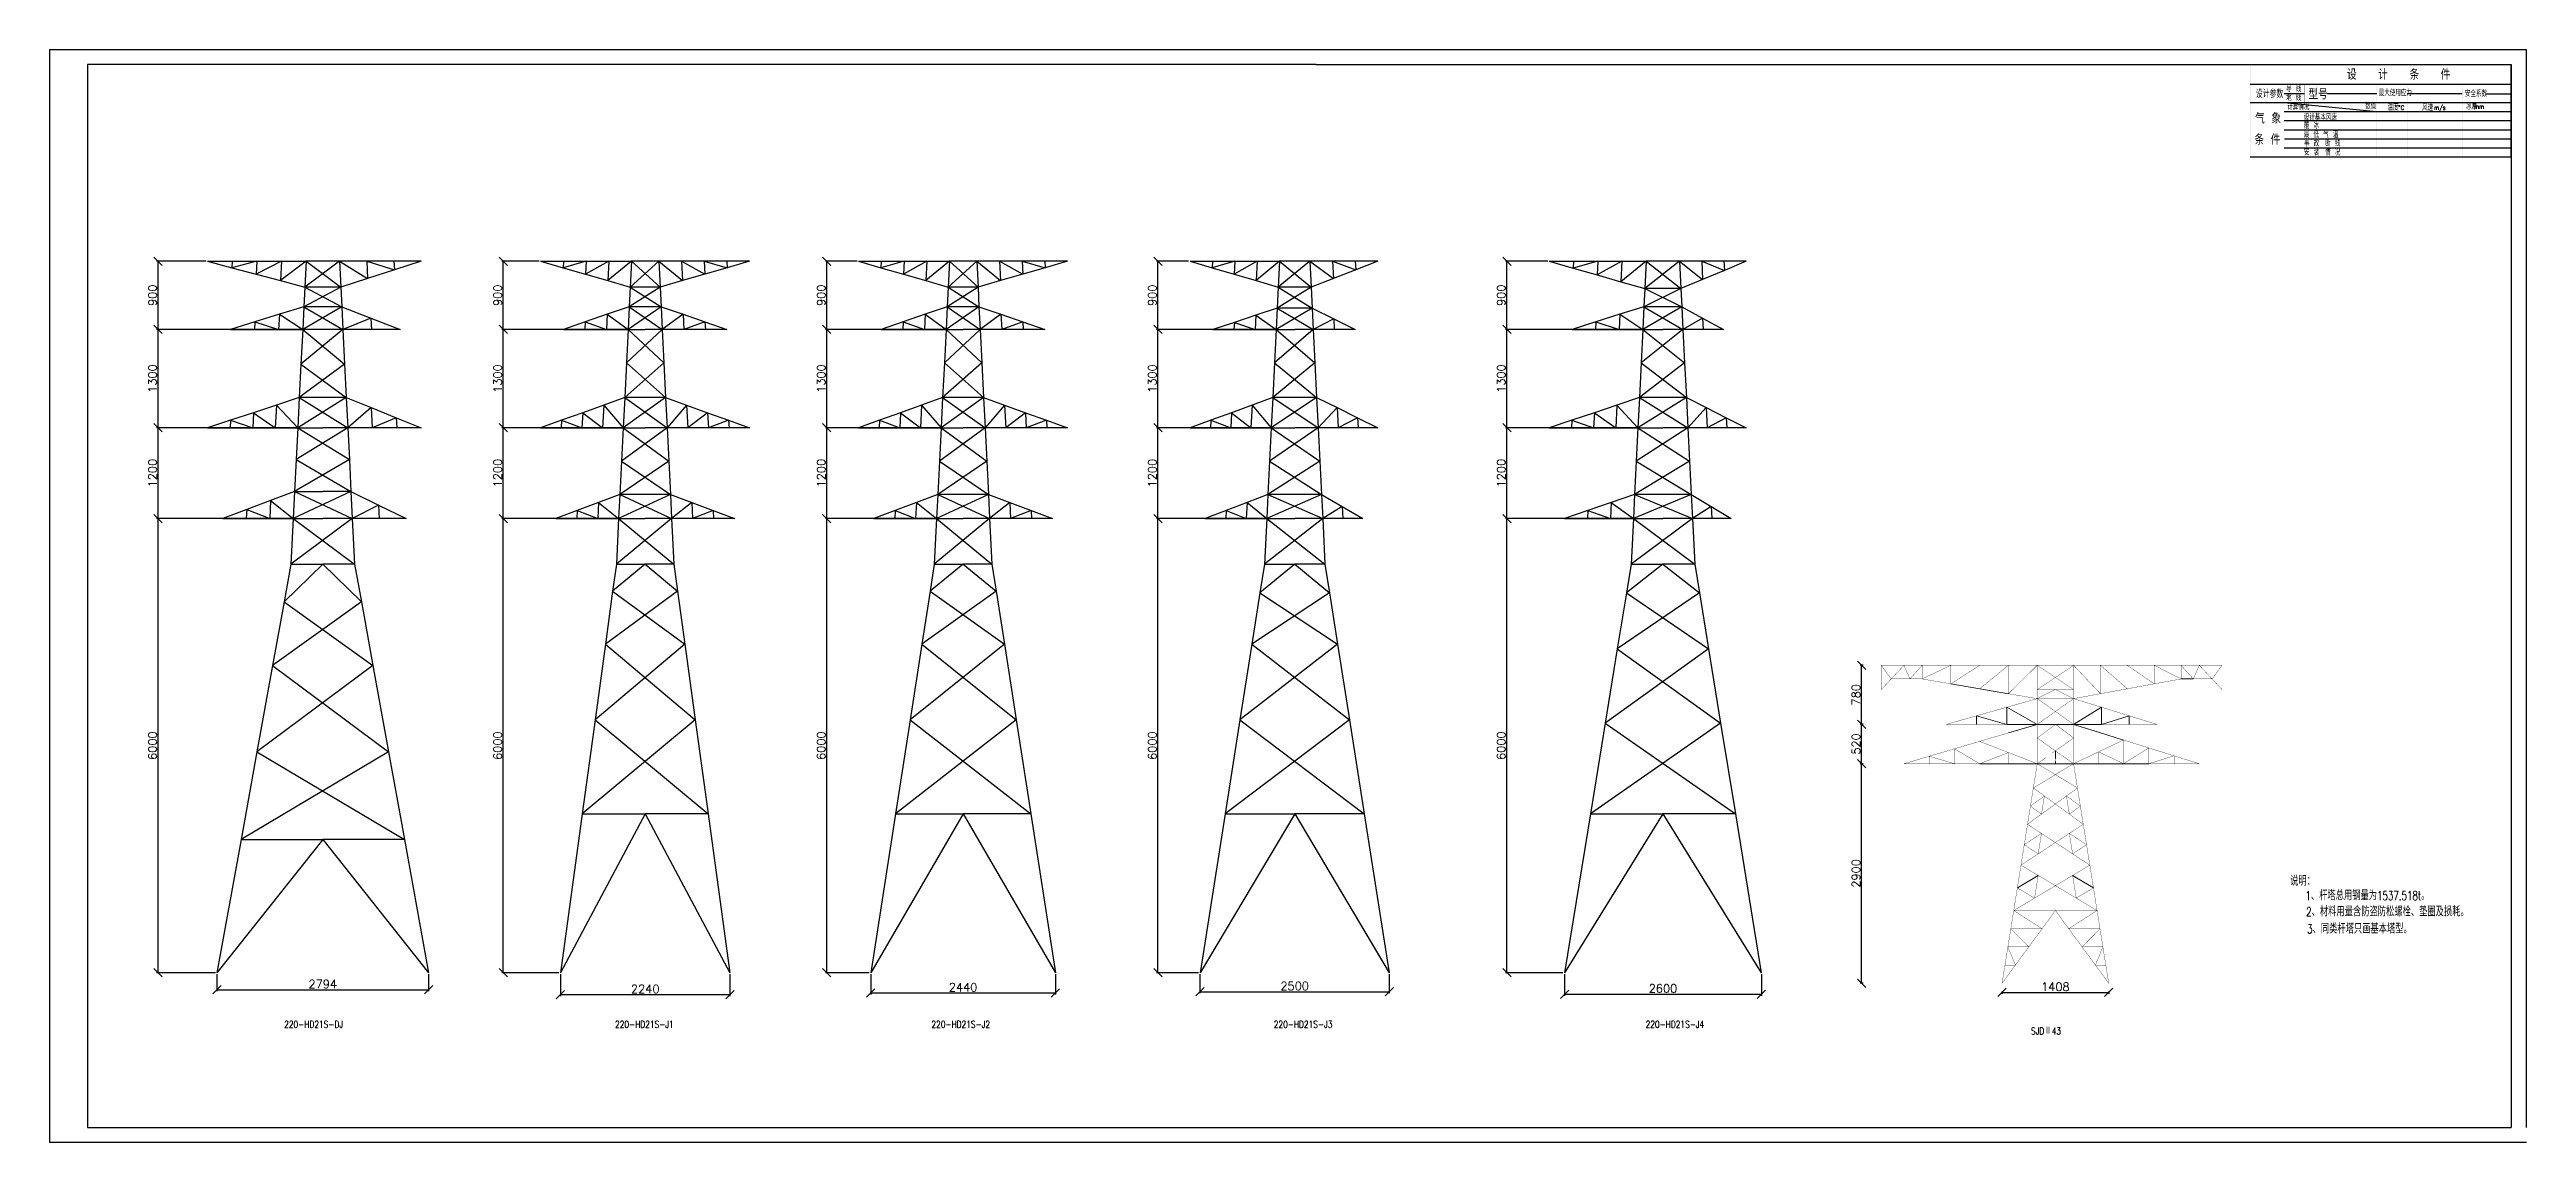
# Model space of a CAD drawing. Header units: millimetres. Extents: x -25344 to 8674, y -19679 to 18215.
# Drawn here: x 5753 to 7388, y -432 to 290 of the extents above; entities that cross this region are included whole.
import ezdxf

# ---------------------------------------------------------------- set-up
doc = ezdxf.new("R2010")
doc.units = ezdxf.units.MM
doc.linetypes.add('DASHED', pattern=[7, 5, -2])
doc.layers.add('受力材原始杆件', color=1, linetype='Continuous', lineweight=25)
doc.layers.add('受力材杆件', color=7, linetype='Continuous', lineweight=25)
for name, color, linetype in [('受力材层', 7, 'Continuous'), ('基本图元层', 7, 'Continuous'), ('辅助材层', 7, 'Continuous')]:
    doc.layers.add(name, color=color, linetype=linetype)
doc.styles.add('DIMHT', font='simplex.shx', dxfattribs={"width": 0.8, "bigfont": 'hzdx.shx'})
doc.styles.add('HZFS', font='txt.shx', dxfattribs={"width": 0.7, "bigfont": 'acc.shx'})
doc.styles.get("Standard").update_dxf_attribs({"font": 'txt', "bigfont": 'gbcbig.shx'})
doc.styles.add('TBWZ', font='txt.shx', dxfattribs={"width": 0.7, "bigfont": 'hztxt.shx'})
doc.dimstyles.new('hz', dxfattribs={"dimscale": 11, "dimtxt": 0.5, "dimasz": 0.5, "dimexe": 0.09, "dimexo": 0.09, "dimgap": 0.09, "dimtad": 1, "dimdec": 0, "dimlfac": 20, "dimzin": 0, "dimdsep": 46, "dimtxsty": 'Standard', "dimblk1": 'OBLIQUE', "dimblk2": 'OBLIQUE', "dimsah": 1, "dimcen": 0.09, "dimclrd": 7, "dimclre": 7, "dimclrt": 7, "dimadec": 0, "dimazin": 0, "dimtfac": 1, "dimtdec": 0, "dimtix": 1, "dimtmove": 0, "dimatfit": 3, "dimfxl": 1, "dimtolj": 1, "dimtzin": 0, "dimarcsym": 0})

msp = doc.modelspace()

# ---------------------------------------------------------------- texts
at = {"color": 0, "lineweight": 25, "style": 'HZFS', "width": 0.7}
for s, height, p in [('设计参数', 5, (7209.476, 257.902)), ('导 线', 4, (7229.548, 261.902)), ('型号', 7, (7244.336, 256.902)), ('设   计   条   件', 7, (7269.783, 269.902)), ('最大使用应力', 4, (7290.725, 259.163)), ('安全系数', 4, (7347.622, 258.62)), ('气 象', 7, (7209.067, 240.902)), ('地 线', 4, (7229.548, 255.902)), ('计算情况', 4, (7230.362, 249.902)), ('设计基本风速', 4, (7241.232, 243.01)), ('数值', 4, (7281.745, 250.393)), ('温度', 4, (7296.524, 249.669)), ('%%D', 3, (7303.72, 249.967)), ('C', 3, (7305.209, 249.967)), ('风速', 4, (7319.329, 249.371)), ('m/s', 3, (7327.27, 249.967)), ('冰厚', 4, (7348.351, 250.089)), ('mm', 3, (7353.716, 250.684)), ('条 件', 7, (7208.664, 226.902)), ('覆 冰', 4, (7241.232, 237.605)), ('最 低 气 温', 4, (7241.232, 231.605)), ('事 故', 4, (7241.362, 225.902)), ('断 线', 4, (7255.362, 225.902)), ('安 装 ', 4, (7241.362, 219.902)), ('情 况', 4, (7255.362, 219.902))]:
    msp.add_text(s, height=height, dxfattribs=at).set_placement(p)
at = {"color": 0, "style": 'DIMHT', "width": 0.7}
for s, p in [('说明：', (7232.232, -262.481)), ('2、材料用量含防盗防松螺栓、垫圈及损耗。', (7242.814, -282.718)), ('1、杆塔总用钢量为1537.518t。', (7242.321, -272.046)), ('3、同类杆塔只画基本塔型。', (7243.426, -294.032))]:
    msp.add_text(s, height=6, dxfattribs=at).set_placement(p)
at = {"layer": '基本图元层', "color": 0, "lineweight": 25, "style": 'TBWZ', "width": 0.8}
for s, p in [('220-HD21S-DJ', (5907.708, -356.34)), ('220-HD21S-J1', (6126.177, -356.34)), ('220-HD21S-J2', (6335.083, -356.34)), ('220-HD21S-J3', (6561.128, -356.34)), ('220-HD21S-J4', (6806.645, -356.34)), ('SJDⅡ43', (7061.1, -360.699))]:
    msp.add_text(s, height=4.5, dxfattribs=at).set_placement(p)

# ---------------------------------------------------------------- blocks, each defined once
blk = doc.blocks.new('_OBLIQUE')
at = {"color": 0, "linetype": 'ByBlock'}
blk.add_line((-0.5, -0.5), (0.5, 0.5), dxfattribs=at)
blk = doc.blocks.new('*D15')
at = {"layer": 'DEFPOINTS', "color": 0, "transparency": 16777216}
for p in [(6052.4, -20), (6128.6, -20), (6090.1, -320)]:
    blk.add_point(p, dxfattribs=at)
at = {"layer": '基本图元层', "color": 7, "lineweight": -2, "transparency": 16777216}
for p, q in [((6127.6, -20), (6051.4, -20)), ((6052.4, -320), (6052.4, -20)), ((6089.1, -320), (6051.4, -320))]:
    blk.add_line(p, q, dxfattribs=at)
at = {"layer": '基本图元层', "color": 7, "lineweight": -2, "transparency": 16777216, "xscale": 5.5, "yscale": 5.5, "zscale": 5.5}
for p, rotation in [((6052.4, -20), 90), ((6052.4, -320), 270)]:
    blk.add_blockref('_OBLIQUE', p, dxfattribs=dict(at, rotation=rotation))
at = {"layer": '基本图元层', "color": 7, "transparency": 16777216, "insert": (6048.7, -170), "char_height": 5.5, "attachment_point": 5, "rotation": 90}
blk.add_mtext('\\A1;6000', dxfattribs=at)
blk = doc.blocks.new('*D16')
at = {"layer": 'DEFPOINTS', "color": 0, "transparency": 16777216}
for p in [(6052.4, 40), (6131.6, 40), (6128.6, -20)]:
    blk.add_point(p, dxfattribs=at)
at = {"layer": '基本图元层', "color": 7, "lineweight": -2, "transparency": 16777216}
for p, q in [((6130.6, 40), (6051.4, 40)), ((6052.4, -20), (6052.4, 40)), ((6127.6, -20), (6051.4, -20))]:
    blk.add_line(p, q, dxfattribs=at)
at = {"layer": '基本图元层', "color": 7, "lineweight": -2, "transparency": 16777216, "xscale": 5.5, "yscale": 5.5, "zscale": 5.5}
for p, rotation in [((6052.4, 40), 90), ((6052.4, -20), 270)]:
    blk.add_blockref('_OBLIQUE', p, dxfattribs=dict(at, rotation=rotation))
at = {"layer": '基本图元层', "color": 7, "transparency": 16777216, "insert": (6048.7, 10), "char_height": 5.5, "attachment_point": 5, "rotation": 90}
blk.add_mtext('\\A1;1200', dxfattribs=at)
blk = doc.blocks.new('*D17')
at = {"layer": 'DEFPOINTS', "color": 0, "transparency": 16777216}
for p in [(6052.4, 105), (6134.8, 105), (6131.6, 40)]:
    blk.add_point(p, dxfattribs=at)
at = {"layer": '基本图元层', "color": 7, "lineweight": -2, "transparency": 16777216}
for p, q in [((6133.8, 105), (6051.4, 105)), ((6052.4, 40), (6052.4, 105)), ((6130.6, 40), (6051.4, 40))]:
    blk.add_line(p, q, dxfattribs=at)
at = {"layer": '基本图元层', "color": 7, "lineweight": -2, "transparency": 16777216, "xscale": 5.5, "yscale": 5.5, "zscale": 5.5}
for p, rotation in [((6052.4, 105), 90), ((6052.4, 40), 270)]:
    blk.add_blockref('_OBLIQUE', p, dxfattribs=dict(at, rotation=rotation))
at = {"layer": '基本图元层', "color": 7, "transparency": 16777216, "insert": (6048.7, 72.5), "char_height": 5.5, "attachment_point": 5, "rotation": 90}
blk.add_mtext('\\A1;1300', dxfattribs=at)
blk = doc.blocks.new('*D18')
at = {"layer": 'DEFPOINTS', "color": 0, "transparency": 16777216}
for p in [(6052.4, 150), (6077.1, 150), (6134.8, 105)]:
    blk.add_point(p, dxfattribs=at)
at = {"layer": '基本图元层', "color": 7, "lineweight": -2, "transparency": 16777216}
for p, q in [((6076.1, 150), (6051.4, 150)), ((6052.4, 105), (6052.4, 150)), ((6133.8, 105), (6051.4, 105))]:
    blk.add_line(p, q, dxfattribs=at)
at = {"layer": '基本图元层', "color": 7, "lineweight": -2, "transparency": 16777216, "xscale": 5.5, "yscale": 5.5, "zscale": 5.5}
for p, rotation in [((6052.4, 150), 90), ((6052.4, 105), 270)]:
    blk.add_blockref('_OBLIQUE', p, dxfattribs=dict(at, rotation=rotation))
at = {"layer": '基本图元层', "color": 7, "transparency": 16777216, "insert": (6048.7, 127.5), "char_height": 5.5, "attachment_point": 5, "rotation": 90}
blk.add_mtext('\\A1;900', dxfattribs=at)
blk = doc.blocks.new('*D19')
at = {"layer": 'DEFPOINTS', "color": 0, "transparency": 16777216}
for p in [(6090.1, -320), (6202, -320), (6202, -334.4)]:
    blk.add_point(p, dxfattribs=at)
at = {"layer": '基本图元层', "color": 7, "lineweight": -2, "transparency": 16777216}
for p, q in [((6090.1, -321), (6090.1, -335.4)), ((6202, -321), (6202, -335.4)), ((6090.1, -334.4), (6202, -334.4))]:
    blk.add_line(p, q, dxfattribs=at)
at = {"layer": '基本图元层', "color": 7, "lineweight": -2, "transparency": 16777216, "xscale": 5.5, "yscale": 5.5, "zscale": 5.5, "rotation": 180}
blk.add_blockref('_OBLIQUE', (6090.1, -334.4), dxfattribs=at)
at = {"layer": '基本图元层', "color": 7, "lineweight": -2, "transparency": 16777216, "xscale": 5.5, "yscale": 5.5, "zscale": 5.5}
blk.add_blockref('_OBLIQUE', (6202, -334.4), dxfattribs=at)
at = {"layer": '基本图元层', "color": 7, "transparency": 16777216, "insert": (6146.1, -330.7), "char_height": 5.5, "attachment_point": 5}
blk.add_mtext('\\A1;2240', dxfattribs=at)
blk = doc.blocks.new('*D20')
at = {"layer": 'DEFPOINTS', "color": 0, "transparency": 16777216}
for p in [(6266, -20), (6338.5, -20), (6295, -320)]:
    blk.add_point(p, dxfattribs=at)
at = {"layer": '基本图元层', "color": 7, "lineweight": -2, "transparency": 16777216}
for p, q in [((6337.5, -20), (6265.1, -20)), ((6266, -320), (6266, -20)), ((6294, -320), (6265.1, -320))]:
    blk.add_line(p, q, dxfattribs=at)
at = {"layer": '基本图元层', "color": 7, "lineweight": -2, "transparency": 16777216, "xscale": 5.5, "yscale": 5.5, "zscale": 5.5}
for p, rotation in [((6266, -20), 90), ((6266, -320), 270)]:
    blk.add_blockref('_OBLIQUE', p, dxfattribs=dict(at, rotation=rotation))
at = {"layer": '基本图元层', "color": 7, "transparency": 16777216, "insert": (6262.3, -170), "char_height": 5.5, "attachment_point": 5, "rotation": 90}
blk.add_mtext('\\A1;6000', dxfattribs=at)
blk = doc.blocks.new('*D21')
at = {"layer": 'DEFPOINTS', "color": 0, "transparency": 16777216}
for p in [(6266, 40), (6341.5, 40), (6338.5, -20)]:
    blk.add_point(p, dxfattribs=at)
at = {"layer": '基本图元层', "color": 7, "lineweight": -2, "transparency": 16777216}
for p, q in [((6340.5, 40), (6265.1, 40)), ((6266, -20), (6266, 40)), ((6337.5, -20), (6265.1, -20))]:
    blk.add_line(p, q, dxfattribs=at)
at = {"layer": '基本图元层', "color": 7, "lineweight": -2, "transparency": 16777216, "xscale": 5.5, "yscale": 5.5, "zscale": 5.5}
for p, rotation in [((6266, 40), 90), ((6266, -20), 270)]:
    blk.add_blockref('_OBLIQUE', p, dxfattribs=dict(at, rotation=rotation))
at = {"layer": '基本图元层', "color": 7, "transparency": 16777216, "insert": (6262.3, 10), "char_height": 5.5, "attachment_point": 5, "rotation": 90}
blk.add_mtext('\\A1;1200', dxfattribs=at)
blk = doc.blocks.new('*D22')
at = {"layer": 'DEFPOINTS', "color": 0, "transparency": 16777216}
for p in [(6266, 105), (6344.7, 105), (6341.5, 40)]:
    blk.add_point(p, dxfattribs=at)
at = {"layer": '基本图元层', "color": 7, "lineweight": -2, "transparency": 16777216}
for p, q in [((6343.8, 105), (6265.1, 105)), ((6266, 40), (6266, 105)), ((6340.5, 40), (6265.1, 40))]:
    blk.add_line(p, q, dxfattribs=at)
at = {"layer": '基本图元层', "color": 7, "lineweight": -2, "transparency": 16777216, "xscale": 5.5, "yscale": 5.5, "zscale": 5.5}
for p, rotation in [((6266, 105), 90), ((6266, 40), 270)]:
    blk.add_blockref('_OBLIQUE', p, dxfattribs=dict(at, rotation=rotation))
at = {"layer": '基本图元层', "color": 7, "transparency": 16777216, "insert": (6262.3, 72.5), "char_height": 5.5, "attachment_point": 5, "rotation": 90}
blk.add_mtext('\\A1;1300', dxfattribs=at)
blk = doc.blocks.new('*D23')
at = {"layer": 'DEFPOINTS', "color": 0, "transparency": 16777216}
for p in [(6266, 150), (6287, 150), (6344.7, 105)]:
    blk.add_point(p, dxfattribs=at)
at = {"layer": '基本图元层', "color": 7, "lineweight": -2, "transparency": 16777216}
for p, q in [((6286, 150), (6265.1, 150)), ((6266, 105), (6266, 150)), ((6343.8, 105), (6265.1, 105))]:
    blk.add_line(p, q, dxfattribs=at)
at = {"layer": '基本图元层', "color": 7, "lineweight": -2, "transparency": 16777216, "xscale": 5.5, "yscale": 5.5, "zscale": 5.5}
for p, rotation in [((6266, 150), 90), ((6266, 105), 270)]:
    blk.add_blockref('_OBLIQUE', p, dxfattribs=dict(at, rotation=rotation))
at = {"layer": '基本图元层', "color": 7, "transparency": 16777216, "insert": (6262.3, 127.5), "char_height": 5.5, "attachment_point": 5, "rotation": 90}
blk.add_mtext('\\A1;900', dxfattribs=at)
blk = doc.blocks.new('*D24')
at = {"layer": 'DEFPOINTS', "color": 0, "transparency": 16777216}
for p in [(6295, -320), (6417, -320), (6417, -333.3)]:
    blk.add_point(p, dxfattribs=at)
at = {"layer": '基本图元层', "color": 7, "lineweight": -2, "transparency": 16777216}
for p, q in [((6295, -321), (6295, -334.3)), ((6417, -321), (6417, -334.3)), ((6295, -333.3), (6417, -333.3))]:
    blk.add_line(p, q, dxfattribs=at)
at = {"layer": '基本图元层', "color": 7, "lineweight": -2, "transparency": 16777216, "xscale": 5.5, "yscale": 5.5, "zscale": 5.5, "rotation": 180}
blk.add_blockref('_OBLIQUE', (6295, -333.3), dxfattribs=at)
at = {"layer": '基本图元层', "color": 7, "lineweight": -2, "transparency": 16777216, "xscale": 5.5, "yscale": 5.5, "zscale": 5.5}
blk.add_blockref('_OBLIQUE', (6417, -333.3), dxfattribs=at)
at = {"layer": '基本图元层', "color": 7, "transparency": 16777216, "insert": (6356, -329.6), "char_height": 5.5, "attachment_point": 5}
blk.add_mtext('\\A1;2440', dxfattribs=at)
blk = doc.blocks.new('*D25')
at = {"layer": 'DEFPOINTS', "color": 0, "transparency": 16777216}
for p in [(6484.6, -20), (6556.4, -20), (6512.4, -320)]:
    blk.add_point(p, dxfattribs=at)
at = {"layer": '基本图元层', "color": 7, "lineweight": -2, "transparency": 16777216}
for p, q in [((6555.4, -20), (6483.6, -20)), ((6484.6, -320), (6484.6, -20)), ((6511.5, -320), (6483.6, -320))]:
    blk.add_line(p, q, dxfattribs=at)
at = {"layer": '基本图元层', "color": 7, "lineweight": -2, "transparency": 16777216, "xscale": 5.5, "yscale": 5.5, "zscale": 5.5}
for p, rotation in [((6484.6, -20), 90), ((6484.6, -320), 270)]:
    blk.add_blockref('_OBLIQUE', p, dxfattribs=dict(at, rotation=rotation))
at = {"layer": '基本图元层', "color": 7, "transparency": 16777216, "insert": (6480.9, -170), "char_height": 5.5, "attachment_point": 5, "rotation": 90}
blk.add_mtext('\\A1;6000', dxfattribs=at)
blk = doc.blocks.new('*D26')
at = {"layer": 'DEFPOINTS', "color": 0, "transparency": 16777216}
for p in [(6484.6, 40), (6559.4, 40), (6556.4, -20)]:
    blk.add_point(p, dxfattribs=at)
at = {"layer": '基本图元层', "color": 7, "lineweight": -2, "transparency": 16777216}
for p, q in [((6558.4, 40), (6483.6, 40)), ((6484.6, -20), (6484.6, 40)), ((6555.4, -20), (6483.6, -20))]:
    blk.add_line(p, q, dxfattribs=at)
at = {"layer": '基本图元层', "color": 7, "lineweight": -2, "transparency": 16777216, "xscale": 5.5, "yscale": 5.5, "zscale": 5.5}
for p, rotation in [((6484.6, 40), 90), ((6484.6, -20), 270)]:
    blk.add_blockref('_OBLIQUE', p, dxfattribs=dict(at, rotation=rotation))
at = {"layer": '基本图元层', "color": 7, "transparency": 16777216, "insert": (6480.9, 10), "char_height": 5.5, "attachment_point": 5, "rotation": 90}
blk.add_mtext('\\A1;1200', dxfattribs=at)
blk = doc.blocks.new('*D27')
at = {"layer": 'DEFPOINTS', "color": 0, "transparency": 16777216}
for p in [(6484.6, 105), (6562.7, 105), (6559.4, 40)]:
    blk.add_point(p, dxfattribs=at)
at = {"layer": '基本图元层', "color": 7, "lineweight": -2, "transparency": 16777216}
for p, q in [((6561.7, 105), (6483.6, 105)), ((6484.6, 40), (6484.6, 105)), ((6558.4, 40), (6483.6, 40))]:
    blk.add_line(p, q, dxfattribs=at)
at = {"layer": '基本图元层', "color": 7, "lineweight": -2, "transparency": 16777216, "xscale": 5.5, "yscale": 5.5, "zscale": 5.5}
for p, rotation in [((6484.6, 105), 90), ((6484.6, 40), 270)]:
    blk.add_blockref('_OBLIQUE', p, dxfattribs=dict(at, rotation=rotation))
at = {"layer": '基本图元层', "color": 7, "transparency": 16777216, "insert": (6480.9, 72.5), "char_height": 5.5, "attachment_point": 5, "rotation": 90}
blk.add_mtext('\\A1;1300', dxfattribs=at)
blk = doc.blocks.new('*D28')
at = {"layer": 'DEFPOINTS', "color": 0, "transparency": 16777216}
for p in [(6484.6, 150), (6505.9, 150), (6562.7, 105)]:
    blk.add_point(p, dxfattribs=at)
at = {"layer": '基本图元层', "color": 7, "lineweight": -2, "transparency": 16777216}
for p, q in [((6504.9, 150), (6483.6, 150)), ((6484.6, 105), (6484.6, 150)), ((6561.7, 105), (6483.6, 105))]:
    blk.add_line(p, q, dxfattribs=at)
at = {"layer": '基本图元层', "color": 7, "lineweight": -2, "transparency": 16777216, "xscale": 5.5, "yscale": 5.5, "zscale": 5.5}
for p, rotation in [((6484.6, 150), 90), ((6484.6, 105), 270)]:
    blk.add_blockref('_OBLIQUE', p, dxfattribs=dict(at, rotation=rotation))
at = {"layer": '基本图元层', "color": 7, "transparency": 16777216, "insert": (6480.9, 127.5), "char_height": 5.5, "attachment_point": 5, "rotation": 90}
blk.add_mtext('\\A1;900', dxfattribs=at)
blk = doc.blocks.new('*D29')
at = {"layer": 'DEFPOINTS', "color": 0, "transparency": 16777216}
for p in [(6715.1, -20), (6798.6, -20), (6753.1, -320)]:
    blk.add_point(p, dxfattribs=at)
at = {"layer": '基本图元层', "color": 7, "lineweight": -2, "transparency": 16777216}
for p, q in [((6797.6, -20), (6714.1, -20)), ((6715.1, -320), (6715.1, -20)), ((6752.1, -320), (6714.1, -320))]:
    blk.add_line(p, q, dxfattribs=at)
at = {"layer": '基本图元层', "color": 7, "lineweight": -2, "transparency": 16777216, "xscale": 5.5, "yscale": 5.5, "zscale": 5.5}
for p, rotation in [((6715.1, -20), 90), ((6715.1, -320), 270)]:
    blk.add_blockref('_OBLIQUE', p, dxfattribs=dict(at, rotation=rotation))
at = {"layer": '基本图元层', "color": 7, "transparency": 16777216, "insert": (6711.3, -170), "char_height": 5.5, "attachment_point": 5, "rotation": 90}
blk.add_mtext('\\A1;6000', dxfattribs=at)
blk = doc.blocks.new('*D30')
at = {"layer": 'DEFPOINTS', "color": 0, "transparency": 16777216}
for p in [(6715.1, 40), (6798.6, 40), (6798.6, -20)]:
    blk.add_point(p, dxfattribs=at)
at = {"layer": '基本图元层', "color": 7, "lineweight": -2, "transparency": 16777216}
for p, q in [((6797.6, 40), (6714.1, 40)), ((6715.1, -20), (6715.1, 40)), ((6797.6, -20), (6714.1, -20))]:
    blk.add_line(p, q, dxfattribs=at)
at = {"layer": '基本图元层', "color": 7, "lineweight": -2, "transparency": 16777216, "xscale": 5.5, "yscale": 5.5, "zscale": 5.5}
for p, rotation in [((6715.1, 40), 90), ((6715.1, -20), 270)]:
    blk.add_blockref('_OBLIQUE', p, dxfattribs=dict(at, rotation=rotation))
at = {"layer": '基本图元层', "color": 7, "transparency": 16777216, "insert": (6711.3, 10), "char_height": 5.5, "attachment_point": 5, "rotation": 90}
blk.add_mtext('\\A1;1200', dxfattribs=at)
blk = doc.blocks.new('*D31')
at = {"layer": 'DEFPOINTS', "color": 0, "transparency": 16777216}
for p in [(6715.1, 105), (6804.8, 105), (6801.6, 40)]:
    blk.add_point(p, dxfattribs=at)
at = {"layer": '基本图元层', "color": 7, "lineweight": -2, "transparency": 16777216}
for p, q in [((6803.8, 105), (6714.1, 105)), ((6715.1, 40), (6715.1, 105)), ((6800.6, 40), (6714.1, 40))]:
    blk.add_line(p, q, dxfattribs=at)
at = {"layer": '基本图元层', "color": 7, "lineweight": -2, "transparency": 16777216, "xscale": 5.5, "yscale": 5.5, "zscale": 5.5}
for p, rotation in [((6715.1, 105), 90), ((6715.1, 40), 270)]:
    blk.add_blockref('_OBLIQUE', p, dxfattribs=dict(at, rotation=rotation))
at = {"layer": '基本图元层', "color": 7, "transparency": 16777216, "insert": (6711.3, 72.5), "char_height": 5.5, "attachment_point": 5, "rotation": 90}
blk.add_mtext('\\A1;1300', dxfattribs=at)
blk = doc.blocks.new('*D32')
at = {"layer": 'DEFPOINTS', "color": 0, "transparency": 16777216}
for p in [(6715.1, 150), (6743.1, 150), (6804.8, 105)]:
    blk.add_point(p, dxfattribs=at)
at = {"layer": '基本图元层', "color": 7, "lineweight": -2, "transparency": 16777216}
for p, q in [((6742.1, 150), (6714.1, 150)), ((6715.1, 105), (6715.1, 150)), ((6803.8, 105), (6714.1, 105))]:
    blk.add_line(p, q, dxfattribs=at)
at = {"layer": '基本图元层', "color": 7, "lineweight": -2, "transparency": 16777216, "xscale": 5.5, "yscale": 5.5, "zscale": 5.5}
for p, rotation in [((6715.1, 150), 90), ((6715.1, 105), 270)]:
    blk.add_blockref('_OBLIQUE', p, dxfattribs=dict(at, rotation=rotation))
at = {"layer": '基本图元层', "color": 7, "transparency": 16777216, "insert": (6711.3, 127.5), "char_height": 5.5, "attachment_point": 5, "rotation": 90}
blk.add_mtext('\\A1;900', dxfattribs=at)
blk = doc.blocks.new('*D33')
at = {"layer": 'DEFPOINTS', "color": 0, "transparency": 16777216}
for p in [(5824.5, -20), (5913.7, -20), (5863.3, -320)]:
    blk.add_point(p, dxfattribs=at)
at = {"layer": '基本图元层', "color": 7, "lineweight": -2, "transparency": 16777216}
for p, q in [((5912.7, -20), (5823.5, -20)), ((5824.5, -320), (5824.5, -20)), ((5862.3, -320), (5823.5, -320))]:
    blk.add_line(p, q, dxfattribs=at)
at = {"layer": '基本图元层', "color": 7, "lineweight": -2, "transparency": 16777216, "xscale": 5.5, "yscale": 5.5, "zscale": 5.5}
for p, rotation in [((5824.5, -20), 90), ((5824.5, -320), 270)]:
    blk.add_blockref('_OBLIQUE', p, dxfattribs=dict(at, rotation=rotation))
at = {"layer": '基本图元层', "color": 7, "transparency": 16777216, "insert": (5820.8, -170), "char_height": 5.5, "attachment_point": 5, "rotation": 90}
blk.add_mtext('\\A1;6000', dxfattribs=at)
blk = doc.blocks.new('*D34')
at = {"layer": 'DEFPOINTS', "color": 0, "transparency": 16777216}
for p in [(5824.5, 40), (5916.7, 40), (5913.7, -20)]:
    blk.add_point(p, dxfattribs=at)
at = {"layer": '基本图元层', "color": 7, "lineweight": -2, "transparency": 16777216}
for p, q in [((5915.7, 40), (5823.5, 40)), ((5824.5, -20), (5824.5, 40)), ((5912.7, -20), (5823.5, -20))]:
    blk.add_line(p, q, dxfattribs=at)
at = {"layer": '基本图元层', "color": 7, "lineweight": -2, "transparency": 16777216, "xscale": 5.5, "yscale": 5.5, "zscale": 5.5}
for p, rotation in [((5824.5, 40), 90), ((5824.5, -20), 270)]:
    blk.add_blockref('_OBLIQUE', p, dxfattribs=dict(at, rotation=rotation))
at = {"layer": '基本图元层', "color": 7, "transparency": 16777216, "insert": (5820.8, 10), "char_height": 5.5, "attachment_point": 5, "rotation": 90}
blk.add_mtext('\\A1;1200', dxfattribs=at)
blk = doc.blocks.new('*D35')
at = {"layer": 'DEFPOINTS', "color": 0, "transparency": 16777216}
for p in [(5824.5, 105), (5919.9, 105), (5916.7, 40)]:
    blk.add_point(p, dxfattribs=at)
at = {"layer": '基本图元层', "color": 7, "lineweight": -2, "transparency": 16777216}
for p, q in [((5919, 105), (5823.5, 105)), ((5824.5, 40), (5824.5, 105)), ((5915.7, 40), (5823.5, 40))]:
    blk.add_line(p, q, dxfattribs=at)
at = {"layer": '基本图元层', "color": 7, "lineweight": -2, "transparency": 16777216, "xscale": 5.5, "yscale": 5.5, "zscale": 5.5}
for p, rotation in [((5824.5, 105), 90), ((5824.5, 40), 270)]:
    blk.add_blockref('_OBLIQUE', p, dxfattribs=dict(at, rotation=rotation))
at = {"layer": '基本图元层', "color": 7, "transparency": 16777216, "insert": (5820.8, 72.5), "char_height": 5.5, "attachment_point": 5, "rotation": 90}
blk.add_mtext('\\A1;1300', dxfattribs=at)
blk = doc.blocks.new('*D36')
at = {"layer": 'DEFPOINTS', "color": 0, "transparency": 16777216}
for p in [(5824.5, 150), (5857.2, 150), (5919.9, 105)]:
    blk.add_point(p, dxfattribs=at)
at = {"layer": '基本图元层', "color": 7, "lineweight": -2, "transparency": 16777216}
for p, q in [((5856.2, 150), (5823.5, 150)), ((5824.5, 105), (5824.5, 150)), ((5919, 105), (5823.5, 105))]:
    blk.add_line(p, q, dxfattribs=at)
at = {"layer": '基本图元层', "color": 7, "lineweight": -2, "transparency": 16777216, "xscale": 5.5, "yscale": 5.5, "zscale": 5.5}
for p, rotation in [((5824.5, 150), 90), ((5824.5, 105), 270)]:
    blk.add_blockref('_OBLIQUE', p, dxfattribs=dict(at, rotation=rotation))
at = {"layer": '基本图元层', "color": 7, "transparency": 16777216, "insert": (5820.8, 127.5), "char_height": 5.5, "attachment_point": 5, "rotation": 90}
blk.add_mtext('\\A1;900', dxfattribs=at)
blk = doc.blocks.new('*D37')
at = {"layer": 'DEFPOINTS', "color": 0, "transparency": 16777216}
for p in [(5863.3, -320), (6003.1, -320), (6003.1, -331.2)]:
    blk.add_point(p, dxfattribs=at)
at = {"layer": '基本图元层', "color": 7, "lineweight": -2, "transparency": 16777216}
for p, q in [((5863.3, -321), (5863.3, -332.2)), ((6003.1, -321), (6003.1, -332.2)), ((5863.3, -331.2), (6003.1, -331.2))]:
    blk.add_line(p, q, dxfattribs=at)
at = {"layer": '基本图元层', "color": 7, "lineweight": -2, "transparency": 16777216, "xscale": 5.5, "yscale": 5.5, "zscale": 5.5, "rotation": 180}
blk.add_blockref('_OBLIQUE', (5863.3, -331.2), dxfattribs=at)
at = {"layer": '基本图元层', "color": 7, "lineweight": -2, "transparency": 16777216, "xscale": 5.5, "yscale": 5.5, "zscale": 5.5}
blk.add_blockref('_OBLIQUE', (6003.1, -331.2), dxfattribs=at)
at = {"layer": '基本图元层', "color": 7, "transparency": 16777216, "insert": (5933.2, -327.5), "char_height": 5.5, "attachment_point": 5}
blk.add_mtext('\\A1;2794', dxfattribs=at)
blk = doc.blocks.new('*D38')
at = {"layer": 'DEFPOINTS', "color": 0, "transparency": 16777216}
for p in [(6512.4, -320), (6637.4, -320), (6637.4, -332.6)]:
    blk.add_point(p, dxfattribs=at)
at = {"layer": '基本图元层', "color": 7, "lineweight": -2, "transparency": 16777216}
for p, q in [((6512.4, -321), (6512.4, -333.6)), ((6637.4, -321), (6637.4, -333.6)), ((6512.4, -332.6), (6637.4, -332.6))]:
    blk.add_line(p, q, dxfattribs=at)
at = {"layer": '基本图元层', "color": 7, "lineweight": -2, "transparency": 16777216, "xscale": 5.5, "yscale": 5.5, "zscale": 5.5, "rotation": 180}
blk.add_blockref('_OBLIQUE', (6512.4, -332.6), dxfattribs=at)
at = {"layer": '基本图元层', "color": 7, "lineweight": -2, "transparency": 16777216, "xscale": 5.5, "yscale": 5.5, "zscale": 5.5}
blk.add_blockref('_OBLIQUE', (6637.4, -332.6), dxfattribs=at)
at = {"layer": '基本图元层', "color": 7, "transparency": 16777216, "insert": (6574.9, -328.8), "char_height": 5.5, "attachment_point": 5}
blk.add_mtext('\\A1;2500', dxfattribs=at)
blk = doc.blocks.new('*D39')
at = {"layer": 'DEFPOINTS', "color": 0, "transparency": 16777216}
for p in [(6753.1, -320), (6883.1, -320), (6883.1, -334.2)]:
    blk.add_point(p, dxfattribs=at)
at = {"layer": '基本图元层', "color": 7, "lineweight": -2, "transparency": 16777216}
for p, q in [((6753.1, -321), (6753.1, -335.2)), ((6883.1, -321), (6883.1, -335.2)), ((6753.1, -334.2), (6883.1, -334.2))]:
    blk.add_line(p, q, dxfattribs=at)
at = {"layer": '基本图元层', "color": 7, "lineweight": -2, "transparency": 16777216, "xscale": 5.5, "yscale": 5.5, "zscale": 5.5, "rotation": 180}
blk.add_blockref('_OBLIQUE', (6753.1, -334.2), dxfattribs=at)
at = {"layer": '基本图元层', "color": 7, "lineweight": -2, "transparency": 16777216, "xscale": 5.5, "yscale": 5.5, "zscale": 5.5}
blk.add_blockref('_OBLIQUE', (6883.1, -334.2), dxfattribs=at)
at = {"layer": '基本图元层', "color": 7, "transparency": 16777216, "insert": (6818.1, -330.4), "char_height": 5.5, "attachment_point": 5}
blk.add_mtext('\\A1;2600', dxfattribs=at)
blk = doc.blocks.new('*D42')
at = {"layer": 'DEFPOINTS', "color": 0, "transparency": 16777216}
for p in [(6949.3, -181.9), (6977.2, -181.9), (7042, -326.9)]:
    blk.add_point(p, dxfattribs=at)
at = {"layer": '基本图元层', "color": 7, "lineweight": -2, "transparency": 16777216}
for p, q in [((6950.3, -181.9), (6948.3, -181.9)), ((6949.3, -326.9), (6949.3, -181.9)), ((6950.3, -326.9), (6948.3, -326.9))]:
    blk.add_line(p, q, dxfattribs=at)
at = {"layer": '基本图元层', "color": 7, "lineweight": -2, "transparency": 16777216, "xscale": 5.5, "yscale": 5.5, "zscale": 5.5}
for p, rotation in [((6949.3, -181.9), 90), ((6949.3, -326.9), 270)]:
    blk.add_blockref('_OBLIQUE', p, dxfattribs=dict(at, rotation=rotation))
at = {"layer": '基本图元层', "color": 7, "transparency": 16777216, "insert": (6945.6, -254.4), "char_height": 5.5, "attachment_point": 5, "rotation": 90}
blk.add_mtext('\\A1;2900', dxfattribs=at)
blk = doc.blocks.new('*D43')
at = {"layer": 'DEFPOINTS', "color": 0, "transparency": 16777216}
for p in [(6949.3, -155.9), (7005.2, -155.9), (6977.2, -181.9)]:
    blk.add_point(p, dxfattribs=at)
at = {"layer": '基本图元层', "color": 7, "lineweight": -2, "transparency": 16777216}
for p, q in [((6950.3, -155.9), (6948.3, -155.9)), ((6949.3, -181.9), (6949.3, -155.9)), ((6950.3, -181.9), (6948.3, -181.9))]:
    blk.add_line(p, q, dxfattribs=at)
at = {"layer": '基本图元层', "color": 7, "lineweight": -2, "transparency": 16777216, "xscale": 5.5, "yscale": 5.5, "zscale": 5.5}
for p, rotation in [((6949.3, -155.9), 90), ((6949.3, -181.9), 270)]:
    blk.add_blockref('_OBLIQUE', p, dxfattribs=dict(at, rotation=rotation))
at = {"layer": '基本图元层', "color": 7, "transparency": 16777216, "insert": (6945.6, -168.9), "char_height": 5.5, "attachment_point": 5, "rotation": 90}
blk.add_mtext('\\A1;520', dxfattribs=at)
blk = doc.blocks.new('*D44')
at = {"layer": 'DEFPOINTS', "color": 0, "transparency": 16777216}
for p in [(6949.3, -116.9), (6962.2, -116.9), (6949.3, -155.9)]:
    blk.add_point(p, dxfattribs=at)
at = {"layer": '基本图元层', "color": 7, "lineweight": -2, "transparency": 16777216}
for p, q in [((6950.3, -116.9), (6948.3, -116.9)), ((6949.3, -155.9), (6949.3, -116.9)), ((6949.3, -155.9), (6950.3, -155.9))]:
    blk.add_line(p, q, dxfattribs=at)
at = {"layer": '基本图元层', "color": 7, "lineweight": -2, "transparency": 16777216, "xscale": 5.5, "yscale": 5.5, "zscale": 5.5}
for p, rotation in [((6949.3, -116.9), 90), ((6949.3, -155.9), 270)]:
    blk.add_blockref('_OBLIQUE', p, dxfattribs=dict(at, rotation=rotation))
at = {"layer": '基本图元层', "color": 7, "transparency": 16777216, "insert": (6945.6, -136.4), "char_height": 5.5, "attachment_point": 5, "rotation": 90}
blk.add_mtext('\\A1;780', dxfattribs=at)
blk = doc.blocks.new('*D45')
at = {"layer": 'DEFPOINTS', "color": 0, "transparency": 16777216}
for p in [(7042, -326.9), (7112.4, -326.9), (7112.4, -333)]:
    blk.add_point(p, dxfattribs=at)
at = {"layer": '基本图元层', "color": 7, "lineweight": -2, "transparency": 16777216}
for p, q in [((7042, -332.1), (7042, -334)), ((7042, -333), (7112.4, -333)), ((7112.4, -332.1), (7112.4, -334))]:
    blk.add_line(p, q, dxfattribs=at)
at = {"layer": '基本图元层', "color": 7, "lineweight": -2, "transparency": 16777216, "xscale": 5.5, "yscale": 5.5, "zscale": 5.5, "rotation": 180}
blk.add_blockref('_OBLIQUE', (7042, -333), dxfattribs=at)
at = {"layer": '基本图元层', "color": 7, "lineweight": -2, "transparency": 16777216, "xscale": 5.5, "yscale": 5.5, "zscale": 5.5}
blk.add_blockref('_OBLIQUE', (7112.4, -333), dxfattribs=at)
at = {"layer": '基本图元层', "color": 7, "transparency": 16777216, "insert": (7077.2, -329.3), "char_height": 5.5, "attachment_point": 5}
blk.add_mtext('\\A1;1408', dxfattribs=at)

# ---------------------------------------------------------------- dimensions: what is measured, and where the dimension line sits
at = {"layer": '基本图元层', "color": 0}
for base, p1, p2, picture, middle in [((5824.509, 149.966), (5919.944, 104.966), (5857.194, 149.966), '*D36', (5820.769, 127.466)), ((6052.426, 149.966), (6134.81, 104.966), (6077.06, 149.966), '*D18', (6048.686, 127.466)), ((6266.046, 149.966), (6344.742, 104.966), (6286.992, 149.966), '*D23', (6262.306, 127.466)), ((6484.622, 149.966), (6562.689, 104.966), (6505.939, 149.966), '*D28', (6480.882, 127.466)), ((6715.05, 149.966), (6804.802, 104.966), (6743.052, 149.966), '*D32', (6711.31, 127.466)), ((5824.509, 104.966), (5916.694, 39.966), (5919.944, 104.966), '*D35', (5820.769, 72.466)), ((6052.426, 104.966), (6131.56, 39.966), (6134.81, 104.966), '*D17', (6048.686, 72.466)), ((6266.046, 104.966), (6341.492, 39.966), (6344.742, 104.966), '*D22', (6262.306, 72.466)), ((6484.622, 104.966), (6559.439, 39.966), (6562.689, 104.966), '*D27', (6480.882, 72.466)), ((6715.05, 104.966), (6801.552, 39.966), (6804.802, 104.966), '*D31', (6711.31, 72.466)), ((5824.509, 39.966), (5913.694, -20.034), (5916.694, 39.966), '*D34', (5820.769, 9.966)), ((6052.426, 39.966), (6128.56, -20.034), (6131.56, 39.966), '*D16', (6048.686, 9.966)), ((6266.046, 39.966), (6338.492, -20.034), (6341.492, 39.966), '*D21', (6262.306, 9.966)), ((6484.622, 39.966), (6556.439, -20.034), (6559.439, 39.966), '*D26', (6480.882, 9.966)), ((6715.05, 39.966), (6798.552, -20.034), (6798.552, 39.966), '*D30', (6711.31, 9.966)), ((5824.509, -20.034), (5863.334, -320.034), (5913.694, -20.034), '*D33', (5820.769, -170.034)), ((6052.426, -20.034), (6090.07, -320.034), (6128.56, -20.034), '*D15', (6048.686, -170.034)), ((6266.046, -20.034), (6294.982, -320.034), (6338.492, -20.034), '*D20', (6262.306, -170.034)), ((6484.622, -20.034), (6512.449, -320.034), (6556.439, -20.034), '*D25', (6480.882, -170.034)), ((6715.05, -20.034), (6753.052, -320.034), (6798.552, -20.034), '*D29', (6711.31, -170.034))]:
    dim = msp.add_linear_dim(base=base, p1=p1, p2=p2, angle=90, dimstyle='hz', dxfattribs=at)
    dim.commit()
    dim.dimension.update_dxf_attribs({"geometry": picture, "text_midpoint": middle})
for base, p1, p2, picture, middle in [((6949.332, -116.929), (6949.332, -155.929), (6962.228, -116.929), '*D44', (6945.592, -136.429)), ((6949.332, -155.929), (6977.228, -181.929), (7005.228, -155.929), '*D43', (6945.592, -168.929)), ((6949.332, -181.929), (7042.028, -326.929), (6977.228, -181.929), '*D42', (6945.592, -254.429))]:
    dim = msp.add_linear_dim(base=base, p1=p1, p2=p2, angle=90, dimstyle='hz', override={"dimfxl": 0.09, "dimfxlon": 1}, dxfattribs=at)
    dim.commit()
    dim.dimension.update_dxf_attribs({"geometry": picture, "text_midpoint": middle})
for base, p1, p2, picture, middle in [((6003.054, -331.194), (5863.334, -320.034), (6003.054, -320.034), '*D37', (5933.194, -327.454)), ((6202.05, -334.403), (6090.07, -320.034), (6202.05, -320.034), '*D19', (6146.06, -330.663)), ((6417.002, -333.336), (6294.982, -320.034), (6417.002, -320.034), '*D24', (6355.992, -329.596)), ((6637.429, -332.568), (6512.449, -320.034), (6637.429, -320.034), '*D38', (6574.939, -328.828)), ((6883.052, -334.171), (6753.052, -320.034), (6883.052, -320.034), '*D39', (6818.052, -330.431))]:
    dim = msp.add_linear_dim(base=base, p1=p1, p2=p2, dimstyle='hz', dxfattribs=at)
    dim.commit()
    dim.dimension.update_dxf_attribs({"geometry": picture, "text_midpoint": middle})
dim = msp.add_linear_dim(base=(7112.428, -333.049), p1=(7042.028, -326.929), p2=(7112.428, -326.929), dimstyle='hz', override={"dimfxl": 0.09, "dimfxlon": 1}, dxfattribs=at)
dim.commit()
dim.dimension.update_dxf_attribs({"geometry": '*D45', "text_midpoint": (7077.228, -329.309)})

# ---------------------------------------------------------------- linework, layer by layer
at = {"color": 0}
msp.add_line((7378.261, 218.902), (7378.261, 279.854), dxfattribs=at)
at = {"color": 0, "lineweight": 25}
for p, q in [((7205.783, 266.902), (7378.261, 266.902)), ((7205.783, 254.902), (7378.261, 254.902)), ((7228.362, 260.902), (7241.666, 260.902)), ((7228.362, 254.902), (7289.547, 248.902)), ((7228.362, 248.902), (7378.261, 248.902)), ((7256.738, 260.902), (7289.547, 260.902)), ((7309.596, 260.902), (7345.835, 260.902)), ((7361.531, 260.48), (7378.261, 260.48)), ((7228.3, 236.902), (7378.261, 236.902)), ((7228.378, 242.902), (7378.261, 242.902)), ((7228.392, 230.902), (7378.261, 230.902)), ((7205.783, 218.902), (7378.261, 218.902)), ((7228.362, 224.902), (7378.261, 224.902)), ((7247.061, 218.902), (7378.261, 218.902))]:
    msp.add_line(p, q, dxfattribs=at)
at = {"color": 0}
msp.add_lwpolyline([(6589.159, 279.854), (5777.787, 279.854), (5777.787, -422.133)], dxfattribs=at)
at = {"color": 0, "lineweight": 25}
for points in [[(7205.783, 218.902), (7205.933, 218.902), (7205.783, 279.854), (7205.9, 279.854)], [(7228.3, 218.902), (7228.45, 218.902), (7228.3, 266.902), (7228.45, 266.902)], [(7241.663, 254.902), (7241.813, 254.902), (7241.663, 266.902), (7241.813, 266.902)], [(7256.462, 254.902), (7256.612, 254.902), (7256.462, 266.902), (7256.612, 266.902)], [(7289.397, 218.902), (7289.547, 218.902), (7289.397, 266.902), (7289.547, 266.902)], [(7309.446, 218.902), (7309.596, 218.902), (7309.446, 266.902), (7309.596, 266.902)], [(7345.685, 218.902), (7345.835, 218.902), (7345.685, 266.902), (7345.835, 266.902)], [(7361.461, 218.902), (7361.611, 218.902), (7361.461, 266.902), (7361.611, 266.902)]]:
    msp.add_trace(points, dxfattribs=at)
at = {"layer": '受力材原始杆件', "color": 7, "true_color": 0xffffff}
for p, q in [((5857.194, 149.966), (5873.444, 149.966)), ((5857.194, 149.966), (5873.231, 145.716)), ((5873.444, 149.966), (5873.231, 145.716)), ((5889.694, 149.966), (5873.231, 145.716)), ((5873.444, 149.966), (5889.694, 149.966)), ((5889.694, 149.966), (5889.269, 141.466)), ((5905.944, 149.966), (5889.269, 141.466)), ((5889.694, 149.966), (5905.944, 149.966)), ((5905.944, 149.966), (5905.306, 137.216)), ((5922.194, 149.966), (5905.306, 137.216)), ((5905.944, 149.966), (5922.194, 149.966)), ((5944.194, 149.966), (5921.344, 132.966)), ((5944.194, 149.966), (5922.194, 149.966)), ((5962.194, 149.966), (5944.194, 149.966)), ((5944.194, 149.966), (5962.76, 138.632)), ((5944.194, 149.966), (5945.044, 132.966)), ((5980.194, 149.966), (5962.194, 149.966)), ((5962.194, 149.966), (5980.477, 144.299)), ((5962.194, 149.966), (5962.76, 138.632)), ((5998.194, 149.966), (5980.194, 149.966)), ((5980.194, 149.966), (5980.477, 144.299)), ((5998.194, 149.966), (5980.477, 144.299)), ((6155.06, 149.966), (6136.21, 132.966)), ((6155.06, 149.966), (6137.06, 149.966)), ((6170.06, 149.966), (6155.06, 149.966)), ((6155.06, 149.966), (6170.697, 137.216)), ((6155.06, 149.966), (6155.91, 132.966)), ((6185.06, 149.966), (6170.06, 149.966)), ((6170.06, 149.966), (6185.485, 141.466)), ((6170.06, 149.966), (6170.697, 137.216)), ((6200.06, 149.966), (6185.06, 149.966)), ((6185.06, 149.966), (6200.272, 145.716)), ((6185.06, 149.966), (6185.485, 141.466)), ((6215.06, 149.966), (6200.06, 149.966)), ((6200.06, 149.966), (6200.272, 145.716)), ((6215.06, 149.966), (6200.272, 145.716)), ((6364.992, 149.966), (6346.142, 132.966)), ((6364.992, 149.966), (6346.992, 149.966)), ((6379.992, 149.966), (6364.992, 149.966)), ((6364.992, 149.966), (6380.63, 137.216)), ((6364.992, 149.966), (6365.842, 132.966)), ((6394.992, 149.966), (6379.992, 149.966)), ((6379.992, 149.966), (6395.417, 141.466)), ((6379.992, 149.966), (6380.63, 137.216)), ((6409.992, 149.966), (6394.992, 149.966)), ((6394.992, 149.966), (6410.205, 145.716)), ((6394.992, 149.966), (6395.417, 141.466)), ((6424.992, 149.966), (6409.992, 149.966)), ((6409.992, 149.966), (6410.205, 145.716)), ((6424.992, 149.966), (6410.205, 145.716)), ((6505.939, 149.966), (6520.689, 149.966)), ((6505.939, 149.966), (6520.476, 145.716)), ((6520.689, 149.966), (6520.476, 145.716)), ((6535.439, 149.966), (6520.476, 145.716)), ((6520.689, 149.966), (6535.439, 149.966)), ((6535.439, 149.966), (6535.014, 141.466)), ((6550.189, 149.966), (6535.014, 141.466)), ((6535.439, 149.966), (6550.189, 149.966)), ((6550.189, 149.966), (6549.551, 137.216)), ((6564.939, 149.966), (6549.551, 137.216)), ((6550.189, 149.966), (6564.939, 149.966)), ((6584.939, 149.966), (6564.089, 132.966)), ((6584.939, 149.966), (6564.939, 149.966)), ((6599.939, 149.966), (6584.939, 149.966)), ((6584.939, 149.966), (6600.506, 138.632)), ((6584.939, 149.966), (6585.789, 132.966)), ((6614.939, 149.966), (6599.939, 149.966)), ((6599.939, 149.966), (6615.222, 144.299)), ((6599.939, 149.966), (6600.506, 138.632)), ((6629.939, 149.966), (6614.939, 149.966)), ((6614.939, 149.966), (6615.222, 144.299)), ((6629.939, 149.966), (6615.222, 144.299)), ((6743.052, 149.966), (6759.052, 149.966)), ((6743.052, 149.966), (6758.827, 145.466)), ((6759.052, 149.966), (6758.827, 145.466)), ((6775.052, 149.966), (6758.827, 145.466)), ((6759.052, 149.966), (6775.052, 149.966)), ((6775.052, 149.966), (6774.602, 140.966)), ((6791.052, 149.966), (6774.602, 140.966)), ((6775.052, 149.966), (6791.052, 149.966)), ((6791.052, 149.966), (6790.377, 136.466)), ((6807.052, 149.966), (6790.377, 136.466)), ((6791.052, 149.966), (6807.052, 149.966)), ((6829.052, 149.966), (6806.152, 131.966)), ((6829.052, 149.966), (6807.052, 149.966)), ((6843.718, 149.966), (6829.052, 149.966)), ((6829.052, 149.966), (6844.318, 137.966)), ((6829.052, 149.966), (6829.952, 131.966)), ((6858.385, 149.966), (6843.718, 149.966)), ((6843.718, 149.966), (6858.685, 143.966)), ((6843.718, 149.966), (6844.318, 137.966)), ((6873.052, 149.966), (6858.385, 149.966)), ((6858.385, 149.966), (6858.685, 143.966)), ((6873.052, 149.966), (6858.685, 143.966)), ((5873.231, 145.716), (5889.269, 141.466)), ((5889.269, 141.466), (5905.306, 137.216)), ((5905.306, 137.216), (5921.344, 132.966)), ((5945.044, 132.966), (5920.694, 119.966)), ((5945.044, 132.966), (5921.344, 132.966)), ((5962.76, 138.632), (5945.044, 132.966)), ((5945.044, 132.966), (5945.694, 119.966)), ((5980.477, 144.299), (5962.76, 138.632)), ((6155.91, 132.966), (6135.56, 119.966)), ((6155.91, 132.966), (6136.21, 132.966)), ((6170.697, 137.216), (6155.91, 132.966)), ((6155.91, 132.966), (6156.56, 119.966)), ((6185.485, 141.466), (6170.697, 137.216)), ((6200.272, 145.716), (6185.485, 141.466)), ((6365.842, 132.966), (6345.492, 119.966)), ((6365.842, 132.966), (6346.142, 132.966)), ((6380.63, 137.216), (6365.842, 132.966)), ((6365.842, 132.966), (6366.492, 119.966)), ((6395.417, 141.466), (6380.63, 137.216)), ((6410.205, 145.716), (6395.417, 141.466)), ((6520.476, 145.716), (6535.014, 141.466)), ((6535.014, 141.466), (6549.551, 137.216)), ((6549.551, 137.216), (6564.089, 132.966)), ((6585.789, 132.966), (6563.389, 118.966)), ((6585.789, 132.966), (6564.089, 132.966)), ((6600.506, 138.632), (6585.789, 132.966)), ((6585.789, 132.966), (6586.489, 118.966)), ((6615.222, 144.299), (6600.506, 138.632)), ((6758.827, 145.466), (6774.602, 140.966)), ((6774.602, 140.966), (6790.377, 136.466)), ((6790.377, 136.466), (6806.152, 131.966)), ((6829.952, 131.966), (6805.552, 119.966)), ((6829.952, 131.966), (6806.152, 131.966)), ((6844.318, 137.966), (6829.952, 131.966)), ((6829.952, 131.966), (6830.552, 119.966)), ((6858.685, 143.966), (6844.318, 137.966)), ((5904.527, 114.966), (5888.36, 109.966)), ((5904.527, 114.966), (5904.027, 104.966)), ((5920.694, 119.966), (5904.527, 114.966)), ((5904.527, 114.966), (5919.944, 104.966)), ((5945.694, 119.966), (5919.944, 104.966)), ((5945.694, 119.966), (5920.694, 119.966)), ((5945.694, 119.966), (5964.944, 112.466)), ((5945.694, 119.966), (5946.444, 104.966)), ((6156.56, 119.966), (6134.81, 104.966)), ((6156.56, 119.966), (6135.56, 119.966)), ((6156.56, 119.966), (6171.06, 114.966)), ((6156.56, 119.966), (6157.31, 104.966)), ((6171.06, 114.966), (6157.31, 104.966)), ((6171.06, 114.966), (6185.56, 109.966)), ((6171.06, 114.966), (6171.56, 104.966)), ((6366.492, 119.966), (6344.742, 104.966)), ((6366.492, 119.966), (6345.492, 119.966)), ((6366.492, 119.966), (6380.992, 114.966)), ((6366.492, 119.966), (6367.242, 104.966)), ((6380.992, 114.966), (6367.242, 104.966)), ((6380.992, 114.966), (6395.492, 109.966)), ((6380.992, 114.966), (6381.492, 104.966)), ((6563.389, 118.966), (6549.239, 114.299)), ((6586.489, 118.966), (6562.689, 104.966)), ((6586.489, 118.966), (6563.389, 118.966)), ((6586.489, 118.966), (6600.714, 111.966)), ((6586.489, 118.966), (6587.189, 104.966)), ((6789.718, 114.966), (6773.885, 109.966)), ((6789.718, 114.966), (6789.218, 104.966)), ((6805.552, 119.966), (6789.718, 114.966)), ((6789.718, 114.966), (6804.802, 104.966)), ((6830.552, 119.966), (6804.802, 104.966)), ((6830.552, 119.966), (6805.552, 119.966)), ((6830.552, 119.966), (6844.302, 112.466)), ((6830.552, 119.966), (6831.302, 104.966)), ((5888.36, 109.966), (5872.194, 104.966)), ((5872.194, 104.966), (5888.11, 104.966)), ((5888.36, 109.966), (5888.11, 104.966)), ((5888.11, 104.966), (5904.027, 104.966)), ((5888.36, 109.966), (5904.027, 104.966)), ((5904.027, 104.966), (5919.944, 104.966)), ((5946.444, 104.966), (5919.944, 104.966)), ((5919.944, 104.966), (5947.594, 81.966)), ((5964.944, 112.466), (5946.444, 104.966)), ((5965.319, 104.966), (5946.444, 104.966)), ((5946.444, 104.966), (5947.594, 81.966)), ((5964.944, 112.466), (5984.194, 104.966)), ((5964.944, 112.466), (5965.319, 104.966)), ((5984.194, 104.966), (5965.319, 104.966)), ((6134.81, 104.966), (6158.41, 82.966)), ((6157.31, 104.966), (6146.06, 104.966)), ((6171.56, 104.966), (6157.31, 104.966)), ((6157.31, 104.966), (6158.41, 82.966)), ((6185.56, 109.966), (6171.56, 104.966)), ((6185.81, 104.966), (6171.56, 104.966)), ((6185.56, 109.966), (6200.06, 104.966)), ((6185.56, 109.966), (6185.81, 104.966)), ((6200.06, 104.966), (6185.81, 104.966)), ((6344.742, 104.966), (6368.342, 82.966)), ((6367.242, 104.966), (6355.992, 104.966)), ((6381.492, 104.966), (6367.242, 104.966)), ((6367.242, 104.966), (6368.342, 82.966)), ((6395.492, 109.966), (6381.492, 104.966)), ((6395.742, 104.966), (6381.492, 104.966)), ((6395.492, 109.966), (6409.992, 104.966)), ((6395.492, 109.966), (6395.742, 104.966)), ((6409.992, 104.966), (6395.742, 104.966)), ((6535.089, 109.632), (6520.939, 104.966)), ((6520.939, 104.966), (6534.856, 104.966)), ((6535.089, 109.632), (6534.856, 104.966)), ((6534.856, 104.966), (6548.772, 104.966)), ((6549.239, 114.299), (6535.089, 109.632)), ((6535.089, 109.632), (6548.772, 104.966)), ((6549.239, 114.299), (6548.772, 104.966)), ((6548.772, 104.966), (6562.689, 104.966)), ((6549.239, 114.299), (6562.689, 104.966)), ((6562.689, 104.966), (6588.289, 82.966)), ((6587.189, 104.966), (6574.939, 104.966)), ((6600.714, 111.966), (6587.189, 104.966)), ((6601.064, 104.966), (6587.189, 104.966)), ((6587.189, 104.966), (6588.289, 82.966)), ((6600.714, 111.966), (6614.939, 104.966)), ((6600.714, 111.966), (6601.064, 104.966)), ((6614.939, 104.966), (6601.064, 104.966)), ((6773.885, 109.966), (6758.052, 104.966)), ((6758.052, 104.966), (6773.635, 104.966)), ((6773.885, 109.966), (6773.635, 104.966)), ((6773.635, 104.966), (6789.218, 104.966)), ((6773.885, 109.966), (6789.218, 104.966)), ((6789.218, 104.966), (6804.802, 104.966)), ((6804.802, 104.966), (6832.402, 82.966)), ((6831.302, 104.966), (6818.052, 104.966)), ((6844.302, 112.466), (6831.302, 104.966)), ((6844.677, 104.966), (6831.302, 104.966)), ((6831.302, 104.966), (6832.402, 82.966)), ((6844.302, 112.466), (6858.052, 104.966)), ((6844.302, 112.466), (6844.677, 104.966)), ((6858.052, 104.966), (6844.677, 104.966)), ((5918.794, 81.966), (5948.694, 59.966)), ((5947.594, 81.966), (5948.694, 59.966)), ((6133.71, 82.966), (6159.56, 59.966)), ((6158.41, 82.966), (6159.56, 59.966)), ((6343.642, 82.966), (6369.492, 59.966)), ((6368.342, 82.966), (6369.492, 59.966)), ((6561.589, 82.966), (6589.439, 59.966)), ((6588.289, 82.966), (6589.439, 59.966)), ((6803.702, 82.966), (6833.552, 59.966)), ((6832.402, 82.966), (6833.552, 59.966)), ((5887.444, 49.966), (5872.319, 44.966)), ((5887.444, 49.966), (5886.944, 39.966)), ((5902.569, 54.966), (5887.444, 49.966)), ((5887.444, 49.966), (5901.819, 39.966)), ((5902.569, 54.966), (5901.819, 39.966)), ((5917.694, 59.966), (5902.569, 54.966)), ((5902.569, 54.966), (5916.694, 39.966)), ((5948.694, 59.966), (5916.694, 39.966)), ((5948.694, 59.966), (5917.694, 59.966)), ((5948.694, 59.966), (5965.194, 53.299)), ((5948.694, 59.966), (5949.694, 39.966)), ((5965.194, 53.299), (5949.694, 39.966)), ((5965.194, 53.299), (5981.694, 46.632)), ((5965.194, 53.299), (5965.86, 39.966)), ((6159.56, 59.966), (6131.56, 39.966)), ((6159.56, 59.966), (6132.56, 59.966)), ((6159.56, 59.966), (6173.435, 54.966)), ((6159.56, 59.966), (6160.56, 39.966)), ((6173.435, 54.966), (6160.56, 39.966)), ((6173.435, 54.966), (6187.31, 49.966)), ((6173.435, 54.966), (6174.185, 39.966)), ((6187.31, 49.966), (6174.185, 39.966)), ((6187.31, 49.966), (6201.185, 44.966)), ((6187.31, 49.966), (6187.81, 39.966)), ((6369.492, 59.966), (6341.492, 39.966)), ((6369.492, 59.966), (6342.492, 59.966)), ((6369.492, 59.966), (6383.367, 54.966)), ((6369.492, 59.966), (6370.492, 39.966)), ((6383.367, 54.966), (6370.492, 39.966)), ((6383.367, 54.966), (6397.242, 49.966)), ((6383.367, 54.966), (6384.117, 39.966)), ((6397.242, 49.966), (6384.117, 39.966)), ((6397.242, 49.966), (6411.117, 44.966)), ((6397.242, 49.966), (6397.742, 39.966)), ((6533.189, 49.966), (6519.564, 44.966)), ((6533.189, 49.966), (6532.689, 39.966)), ((6546.814, 54.966), (6533.189, 49.966)), ((6533.189, 49.966), (6546.064, 39.966)), ((6546.814, 54.966), (6546.064, 39.966)), ((6560.439, 59.966), (6546.814, 54.966)), ((6546.814, 54.966), (6559.439, 39.966)), ((6589.439, 59.966), (6559.439, 39.966)), ((6589.439, 59.966), (6560.439, 59.966)), ((6589.439, 59.966), (6602.939, 53.299)), ((6589.439, 59.966), (6590.439, 39.966)), ((6602.939, 53.299), (6590.439, 39.966)), ((6602.939, 53.299), (6616.439, 46.632)), ((6602.939, 53.299), (6603.606, 39.966)), ((6772.802, 49.966), (6757.927, 44.966)), ((6772.802, 49.966), (6772.302, 39.966)), ((6787.677, 54.966), (6772.802, 49.966)), ((6772.802, 49.966), (6786.927, 39.966)), ((6787.677, 54.966), (6786.927, 39.966)), ((6802.552, 59.966), (6787.677, 54.966)), ((6787.677, 54.966), (6801.552, 39.966)), ((6833.552, 59.966), (6801.552, 39.966)), ((6833.552, 59.966), (6802.552, 59.966)), ((6833.552, 59.966), (6846.718, 53.299)), ((6833.552, 59.966), (6834.552, 39.966)), ((6846.718, 53.299), (6834.552, 39.966)), ((6846.718, 53.299), (6859.885, 46.632)), ((6846.718, 53.299), (6847.385, 39.966)), ((5872.319, 44.966), (5857.194, 39.966)), ((5857.194, 39.966), (5872.069, 39.966)), ((5872.319, 44.966), (5872.069, 39.966)), ((5872.069, 39.966), (5886.944, 39.966)), ((5872.319, 44.966), (5886.944, 39.966)), ((5886.944, 39.966), (5901.819, 39.966)), ((5901.819, 39.966), (5916.694, 39.966)), ((5916.694, 39.966), (5950.744, 18.966)), ((5949.694, 39.966), (5933.194, 39.966)), ((5965.86, 39.966), (5949.694, 39.966)), ((5949.694, 39.966), (5950.744, 18.966)), ((5981.694, 46.632), (5965.86, 39.966)), ((5982.027, 39.966), (5965.86, 39.966)), ((5981.694, 46.632), (5998.194, 39.966)), ((5981.694, 46.632), (5982.027, 39.966)), ((5998.194, 39.966), (5982.027, 39.966)), ((6131.56, 39.966), (6161.66, 17.966)), ((6160.56, 39.966), (6146.06, 39.966)), ((6174.185, 39.966), (6160.56, 39.966)), ((6160.56, 39.966), (6161.66, 17.966)), ((6187.81, 39.966), (6174.185, 39.966)), ((6201.185, 44.966), (6187.81, 39.966)), ((6201.435, 39.966), (6187.81, 39.966)), ((6201.185, 44.966), (6215.06, 39.966)), ((6201.185, 44.966), (6201.435, 39.966)), ((6215.06, 39.966), (6201.435, 39.966)), ((6341.492, 39.966), (6371.592, 17.966)), ((6370.492, 39.966), (6355.992, 39.966)), ((6384.117, 39.966), (6370.492, 39.966)), ((6370.492, 39.966), (6371.592, 17.966)), ((6397.742, 39.966), (6384.117, 39.966)), ((6411.117, 44.966), (6397.742, 39.966)), ((6411.367, 39.966), (6397.742, 39.966)), ((6411.117, 44.966), (6424.992, 39.966)), ((6411.117, 44.966), (6411.367, 39.966)), ((6424.992, 39.966), (6411.367, 39.966)), ((6519.564, 44.966), (6505.939, 39.966)), ((6505.939, 39.966), (6519.314, 39.966)), ((6519.564, 44.966), (6519.314, 39.966)), ((6519.314, 39.966), (6532.689, 39.966)), ((6519.564, 44.966), (6532.689, 39.966)), ((6532.689, 39.966), (6546.064, 39.966)), ((6546.064, 39.966), (6559.439, 39.966)), ((6559.439, 39.966), (6591.539, 17.966)), ((6590.439, 39.966), (6574.939, 39.966)), ((6603.606, 39.966), (6590.439, 39.966)), ((6590.439, 39.966), (6591.539, 17.966)), ((6616.439, 46.632), (6603.606, 39.966)), ((6616.772, 39.966), (6603.606, 39.966)), ((6616.439, 46.632), (6629.939, 39.966)), ((6616.439, 46.632), (6616.772, 39.966)), ((6629.939, 39.966), (6616.772, 39.966)), ((6757.927, 44.966), (6743.052, 39.966)), ((6743.052, 39.966), (6757.677, 39.966)), ((6757.927, 44.966), (6757.677, 39.966)), ((6757.677, 39.966), (6772.302, 39.966)), ((6757.927, 44.966), (6772.302, 39.966)), ((6772.302, 39.966), (6786.927, 39.966)), ((6786.927, 39.966), (6801.552, 39.966)), ((6801.552, 39.966), (6835.652, 17.966)), ((6834.552, 39.966), (6818.052, 39.966)), ((6847.385, 39.966), (6834.552, 39.966)), ((6834.552, 39.966), (6835.652, 17.966)), ((6859.885, 46.632), (6847.385, 39.966)), ((6860.218, 39.966), (6847.385, 39.966)), ((6859.885, 46.632), (6873.052, 39.966)), ((6859.885, 46.632), (6860.218, 39.966)), ((6873.052, 39.966), (6860.218, 39.966)), ((5915.644, 18.966), (5951.794, -2.034)), ((5950.744, 18.966), (5951.794, -2.034)), ((6130.46, 17.966), (6162.76, -4.034)), ((6161.66, 17.966), (6162.76, -4.034)), ((6340.392, 17.966), (6372.692, -4.034)), ((6371.592, 17.966), (6372.692, -4.034)), ((6558.339, 17.966), (6592.639, -4.034)), ((6591.539, 17.966), (6592.639, -4.034)), ((6800.452, 17.966), (6836.752, -4.034)), ((6835.652, 17.966), (6836.752, -4.034)), ((5882.994, -14.034), (5867.194, -20.034)), ((5882.994, -14.034), (5882.694, -20.034)), ((5898.794, -8.034), (5882.994, -14.034)), ((5882.994, -14.034), (5898.194, -20.034)), ((5898.794, -8.034), (5898.194, -20.034)), ((5914.594, -2.034), (5898.794, -8.034)), ((5898.794, -8.034), (5913.694, -20.034)), ((5951.794, -2.034), (5913.694, -20.034)), ((5951.794, -2.034), (5933.194, -2.034)), ((5951.794, -2.034), (5969.994, -11.034)), ((5951.794, -2.034), (5952.694, -20.034)), ((5969.994, -11.034), (5952.694, -20.034)), ((5969.994, -11.034), (5988.194, -20.034)), ((5969.994, -11.034), (5970.444, -20.034)), ((6162.76, -4.034), (6128.56, -20.034)), ((6162.76, -4.034), (6129.36, -4.034)), ((6162.76, -4.034), (6176.86, -9.368)), ((6162.76, -4.034), (6163.56, -20.034)), ((6176.86, -9.368), (6163.56, -20.034)), ((6176.86, -9.368), (6190.96, -14.701)), ((6176.86, -9.368), (6177.393, -20.034)), ((6190.96, -14.701), (6177.393, -20.034)), ((6190.96, -14.701), (6205.06, -20.034)), ((6190.96, -14.701), (6191.226, -20.034)), ((6372.692, -4.034), (6338.492, -20.034)), ((6372.692, -4.034), (6339.292, -4.034)), ((6372.692, -4.034), (6386.792, -9.368)), ((6372.692, -4.034), (6373.492, -20.034)), ((6386.792, -9.368), (6373.492, -20.034)), ((6386.792, -9.368), (6400.892, -14.701)), ((6386.792, -9.368), (6387.326, -20.034)), ((6400.892, -14.701), (6387.326, -20.034)), ((6400.892, -14.701), (6414.992, -20.034)), ((6400.892, -14.701), (6401.159, -20.034)), ((6529.706, -14.701), (6515.939, -20.034)), ((6529.706, -14.701), (6529.439, -20.034)), ((6543.472, -9.368), (6529.706, -14.701)), ((6529.706, -14.701), (6542.939, -20.034)), ((6543.472, -9.368), (6542.939, -20.034)), ((6557.239, -4.034), (6543.472, -9.368)), ((6543.472, -9.368), (6556.439, -20.034)), ((6592.639, -4.034), (6556.439, -20.034)), ((6592.639, -4.034), (6557.239, -4.034)), ((6592.639, -4.034), (6606.289, -12.034)), ((6592.639, -4.034), (6593.439, -20.034)), ((6606.289, -12.034), (6593.439, -20.034)), ((6606.289, -12.034), (6619.939, -20.034)), ((6606.289, -12.034), (6606.689, -20.034)), ((6768.485, -14.701), (6753.052, -20.034)), ((6768.485, -14.701), (6768.218, -20.034)), ((6783.918, -9.368), (6768.485, -14.701)), ((6768.485, -14.701), (6783.385, -20.034)), ((6783.918, -9.368), (6783.385, -20.034)), ((6799.352, -4.034), (6783.918, -9.368)), ((6783.918, -9.368), (6798.552, -20.034)), ((6836.752, -4.034), (6798.552, -20.034)), ((6836.752, -4.034), (6799.352, -4.034)), ((6836.752, -4.034), (6849.902, -12.034)), ((6836.752, -4.034), (6837.552, -20.034)), ((6849.902, -12.034), (6837.552, -20.034)), ((6849.902, -12.034), (6863.052, -20.034)), ((6849.902, -12.034), (6850.302, -20.034)), ((5867.194, -20.034), (5882.694, -20.034)), ((5882.694, -20.034), (5898.194, -20.034)), ((5898.194, -20.034), (5913.694, -20.034)), ((5913.694, -20.034), (5954.194, -50.034)), ((5952.694, -20.034), (5933.194, -20.034)), ((5970.444, -20.034), (5952.694, -20.034)), ((5952.694, -20.034), (5954.194, -50.034)), ((5988.194, -20.034), (5970.444, -20.034)), ((6128.56, -20.034), (6165.06, -50.034)), ((6163.56, -20.034), (6146.06, -20.034)), ((6177.393, -20.034), (6163.56, -20.034)), ((6163.56, -20.034), (6165.06, -50.034)), ((6191.226, -20.034), (6177.393, -20.034)), ((6205.06, -20.034), (6191.226, -20.034)), ((6338.492, -20.034), (6374.992, -50.034)), ((6373.492, -20.034), (6355.992, -20.034)), ((6387.326, -20.034), (6373.492, -20.034)), ((6373.492, -20.034), (6374.992, -50.034)), ((6401.159, -20.034), (6387.326, -20.034)), ((6414.992, -20.034), (6401.159, -20.034)), ((6515.939, -20.034), (6529.439, -20.034)), ((6529.439, -20.034), (6542.939, -20.034)), ((6542.939, -20.034), (6556.439, -20.034)), ((6556.439, -20.034), (6594.939, -50.034)), ((6593.439, -20.034), (6574.939, -20.034)), ((6606.689, -20.034), (6593.439, -20.034)), ((6593.439, -20.034), (6594.939, -50.034)), ((6619.939, -20.034), (6606.689, -20.034)), ((6753.052, -20.034), (6768.218, -20.034)), ((6768.218, -20.034), (6783.385, -20.034)), ((6783.385, -20.034), (6798.552, -20.034)), ((6798.552, -20.034), (6839.052, -50.034)), ((6837.552, -20.034), (6818.052, -20.034)), ((6850.302, -20.034), (6837.552, -20.034)), ((6837.552, -20.034), (6839.052, -50.034)), ((6863.052, -20.034), (6850.302, -20.034)), ((5954.194, -50.034), (5933.194, -50.034)), ((5933.194, -50.034), (5958.718, -75.034)), ((5954.194, -50.034), (5958.718, -75.034)), ((6165.06, -50.034), (6146.06, -50.034)), ((6146.06, -50.034), (6167.526, -68.034)), ((6165.06, -50.034), (6167.526, -68.034)), ((6374.992, -50.034), (6355.992, -50.034)), ((6355.992, -50.034), (6377.793, -68.034)), ((6374.992, -50.034), (6377.793, -68.034)), ((6594.939, -50.034), (6574.939, -50.034)), ((6574.939, -50.034), (6597.929, -69.034)), ((6594.939, -50.034), (6597.929, -69.034)), ((6839.052, -50.034), (6818.052, -50.034)), ((6818.052, -50.034), (6842.148, -69.034)), ((6839.052, -50.034), (6842.148, -69.034)), ((5958.718, -75.034), (5900.069, -117.034)), ((5958.718, -75.034), (5966.318, -117.034)), ((6124.594, -68.034), (6172.321, -103.034)), ((6167.526, -68.034), (6172.321, -103.034)), ((6334.192, -68.034), (6383.239, -103.034)), ((6377.793, -68.034), (6383.239, -103.034)), ((6551.949, -69.034), (6603.28, -103.034)), ((6597.929, -69.034), (6603.28, -103.034)), ((6793.955, -69.034), (6848.178, -106.034)), ((6842.148, -69.034), (6848.178, -106.034)), ((6172.321, -103.034), (6112.949, -153.034)), ((6172.321, -103.034), (6179.171, -153.034)), ((6383.239, -103.034), (6320.966, -153.034)), ((6383.239, -103.034), (6391.018, -153.034)), ((6603.28, -103.034), (6538.73, -153.034)), ((6603.28, -103.034), (6611.148, -153.034)), ((6848.178, -106.034), (6779.94, -155.034)), ((6848.178, -106.034), (6856.163, -155.034)), ((5966.318, -117.034), (5889.754, -174.034)), ((5966.318, -117.034), (5976.633, -174.034)), ((6179.171, -153.034), (6104.455, -215.034)), ((6179.171, -153.034), (6187.665, -215.034)), ((6391.018, -153.034), (6311.32, -215.034)), ((6391.018, -153.034), (6400.665, -215.034)), ((6611.148, -153.034), (6528.973, -215.034)), ((6611.148, -153.034), (6620.905, -215.034)), ((6856.163, -155.034), (6770.163, -215.034)), ((6856.163, -155.034), (6865.94, -215.034)), ((5976.633, -174.034), (5879.258, -232.034)), ((5976.633, -174.034), (5987.129, -232.034)), ((6166.862, -215.034), (6146.06, -215.034)), ((6146.06, -215.034), (6202.05, -320.034)), ((6187.665, -215.034), (6166.862, -215.034)), ((6187.665, -215.034), (6202.05, -320.034)), ((6378.329, -215.034), (6355.992, -215.034)), ((6355.992, -215.034), (6417.002, -320.034)), ((6400.665, -215.034), (6378.329, -215.034)), ((6400.665, -215.034), (6417.002, -320.034)), ((6597.922, -215.034), (6574.939, -215.034)), ((6574.939, -215.034), (6637.429, -320.034)), ((6620.905, -215.034), (6597.922, -215.034)), ((6620.905, -215.034), (6637.429, -320.034)), ((6841.996, -215.034), (6818.052, -215.034)), ((6818.052, -215.034), (6883.052, -320.034)), ((6865.94, -215.034), (6841.996, -215.034)), ((6865.94, -215.034), (6883.052, -320.034)), ((5960.161, -232.034), (5933.194, -232.034)), ((5933.194, -232.034), (6003.054, -320.034)), ((5987.129, -232.034), (5960.161, -232.034)), ((5987.129, -232.034), (6003.054, -320.034))]:
    msp.add_line(p, q, dxfattribs=at)
at = {"layer": '受力材层', "color": 7, "linetype": 'Continuous', "lineweight": 0, "true_color": 0xffffff}
for p, q in [((7008.228, -129.179), (7027.228, -132.429)), ((7008.228, -129.179), (7027.228, -132.429)), ((7008.228, -129.179), (7027.228, -132.429)), ((7008.228, -129.179), (7027.228, -132.429)), ((7008.228, -129.179), (7027.228, -132.429)), ((7168.228, -125.929), (7160.228, -125.929)), ((7168.228, -125.929), (7160.228, -125.929)), ((7168.228, -125.929), (7160.228, -125.929)), ((7168.228, -125.929), (7160.228, -125.929)), ((7168.228, -125.929), (7160.228, -125.929)), ((7168.228, -125.929), (7160.228, -125.929)), ((7027.228, -132.429), (7046.228, -135.679)), ((7027.228, -132.429), (7046.228, -135.679)), ((7027.228, -132.429), (7046.228, -135.679)), ((7027.228, -132.429), (7046.228, -135.679)), ((7027.228, -132.429), (7046.228, -135.679)), ((7045.228, -144.596), (7045.228, -155.929)), ((7045.228, -144.596), (7065.228, -155.929)), ((7045.228, -144.596), (7045.228, -155.929)), ((7045.228, -144.596), (7065.228, -155.929)), ((7045.228, -144.596), (7045.228, -155.929)), ((7045.228, -144.596), (7065.228, -155.929)), ((7045.228, -144.596), (7045.228, -155.929)), ((7045.228, -144.596), (7065.228, -155.929)), ((7045.228, -144.596), (7045.228, -155.929)), ((7045.228, -144.596), (7065.228, -155.929)), ((7045.228, -144.596), (7045.228, -155.929)), ((7045.228, -144.596), (7065.228, -155.929)), ((7089.228, -155.929), (7107.561, -144.596)), ((7089.228, -155.929), (7107.561, -144.596)), ((7089.228, -155.929), (7107.561, -144.596)), ((7089.228, -155.929), (7107.561, -144.596)), ((7089.228, -155.929), (7107.561, -144.596)), ((7089.228, -155.929), (7107.561, -144.596)), ((7107.561, -144.596), (7107.561, -155.929)), ((7107.561, -144.596), (7107.561, -155.929)), ((7107.561, -144.596), (7107.561, -155.929)), ((7107.561, -144.596), (7107.561, -155.929)), ((7107.561, -144.596), (7107.561, -155.929)), ((7107.561, -144.596), (7107.561, -155.929)), ((7045.228, -155.929), (7025.228, -150.262)), ((7025.228, -150.262), (7025.228, -155.929)), ((7065.228, -155.929), (7045.228, -155.929)), ((7065.228, -155.929), (7045.228, -155.929)), ((7065.228, -155.929), (7045.228, -155.929)), ((7065.228, -155.929), (7045.228, -155.929)), ((7065.228, -155.929), (7045.228, -155.929)), ((7046.228, -161.543), (7065.228, -155.929)), ((7046.228, -161.543), (7065.228, -155.929)), ((7046.228, -161.543), (7065.228, -155.929)), ((7046.228, -161.543), (7065.228, -155.929)), ((7046.228, -161.543), (7065.228, -155.929)), ((7065.228, -155.929), (7077.228, -155.929)), ((7065.228, -155.929), (7077.228, -155.929)), ((7065.228, -155.929), (7077.228, -155.929)), ((7065.228, -155.929), (7077.228, -155.929)), ((7065.228, -155.929), (7077.228, -155.929)), ((7089.228, -155.929), (7077.228, -155.929)), ((7089.228, -155.929), (7077.228, -155.929)), ((7089.228, -155.929), (7077.228, -155.929)), ((7089.228, -155.929), (7077.228, -155.929)), ((7089.228, -155.929), (7077.228, -155.929)), ((7089.228, -155.929), (7107.561, -155.929)), ((7089.228, -155.929), (7105.728, -161.098)), ((7089.228, -155.929), (7107.561, -155.929)), ((7089.228, -155.929), (7105.728, -161.098)), ((7089.228, -155.929), (7107.561, -155.929)), ((7089.228, -155.929), (7105.728, -161.098)), ((7089.228, -155.929), (7107.561, -155.929)), ((7089.228, -155.929), (7105.728, -161.098)), ((7089.228, -155.929), (7107.561, -155.929)), ((7089.228, -155.929), (7105.728, -161.098)), ((7105.728, -161.098), (7122.228, -166.266)), ((7105.728, -161.098), (7122.228, -166.266)), ((7105.728, -161.098), (7122.228, -166.266)), ((7105.728, -161.098), (7122.228, -166.266)), ((7105.728, -161.098), (7122.228, -166.266)), ((7107.561, -155.929), (7125.894, -150.262)), ((7107.561, -155.929), (7125.894, -150.262)), ((7107.561, -155.929), (7125.894, -150.262)), ((7107.561, -155.929), (7125.894, -150.262)), ((7107.561, -155.929), (7125.894, -150.262)), ((7107.561, -155.929), (7125.894, -150.262)), ((7125.894, -150.262), (7125.894, -155.929)), ((7125.894, -150.262), (7125.894, -155.929)), ((7125.894, -150.262), (7125.894, -155.929)), ((7125.894, -150.262), (7125.894, -155.929)), ((7125.894, -150.262), (7125.894, -155.929)), ((7125.894, -150.262), (7125.894, -155.929)), ((7046.228, -181.929), (7027.228, -181.929)), ((7046.228, -181.929), (7027.228, -181.929)), ((7046.228, -181.929), (7027.228, -181.929)), ((7046.228, -181.929), (7027.228, -181.929)), ((7046.228, -181.929), (7027.228, -181.929)), ((7065.228, -181.929), (7046.228, -181.929)), ((7065.228, -181.929), (7046.228, -181.929)), ((7065.228, -181.929), (7046.228, -181.929)), ((7065.228, -181.929), (7046.228, -181.929)), ((7065.228, -181.929), (7046.228, -181.929)), ((7065.228, -181.929), (7077.228, -181.929)), ((7065.228, -181.929), (7077.228, -181.929)), ((7065.228, -181.929), (7077.228, -181.929)), ((7065.228, -181.929), (7077.228, -181.929)), ((7065.228, -181.929), (7077.228, -181.929)), ((7089.228, -181.929), (7077.228, -181.929)), ((7089.228, -181.929), (7077.228, -181.929)), ((7089.228, -181.929), (7077.228, -181.929)), ((7089.228, -181.929), (7077.228, -181.929)), ((7089.228, -181.929), (7077.228, -181.929)), ((7089.228, -181.929), (7105.728, -181.929)), ((7089.228, -181.929), (7105.728, -181.929)), ((7089.228, -181.929), (7105.728, -181.929)), ((7089.228, -181.929), (7105.728, -181.929)), ((7089.228, -181.929), (7105.728, -181.929)), ((7105.728, -181.929), (7122.228, -181.929)), ((7105.728, -181.929), (7122.228, -181.929)), ((7105.728, -181.929), (7122.228, -181.929)), ((7105.728, -181.929), (7122.228, -181.929)), ((7105.728, -181.929), (7122.228, -181.929)), ((7122.228, -181.929), (7138.894, -181.929)), ((7122.228, -181.929), (7138.894, -181.929)), ((7122.228, -181.929), (7138.894, -181.929)), ((7122.228, -181.929), (7138.894, -181.929)), ((7122.228, -181.929), (7138.894, -181.929)), ((7065.868, -255.712), (7052.108, -263.929)), ((7065.868, -255.712), (7052.108, -263.929)), ((7065.868, -255.712), (7052.108, -263.929)), ((7065.868, -255.712), (7052.108, -263.929)), ((7065.868, -255.712), (7052.108, -263.929)), ((7065.868, -255.712), (7052.108, -263.929)), ((7088.588, -255.712), (7102.348, -263.929)), ((7088.588, -255.712), (7102.348, -263.929)), ((7088.588, -255.712), (7102.348, -263.929)), ((7088.588, -255.712), (7102.348, -263.929)), ((7088.588, -255.712), (7102.348, -263.929)), ((7088.588, -255.712), (7102.348, -263.929))]:
    msp.add_line(p, q, dxfattribs=at)
at = {"layer": '受力材层', "color": 7, "linetype": 'Continuous', "lineweight": 0, "true_color": 0xffffff, "const_width": 0.2}
for points in [[(6962.228, -132.946), (6977.228, -116.929)], [(6968.799, -125.929), (6962.228, -116.929)], [(6976.228, -116.929), (6962.228, -116.929)], [(6962.228, -116.929), (6962.228, -132.946)], [(6968.799, -125.929), (6981.228, -125.929)], [(6969.634, -125.929), (6981.228, -125.929)], [(6969.634, -125.929), (6981.228, -125.929)], [(6969.634, -125.929), (6981.228, -125.929)], [(6989.228, -116.929), (6976.228, -116.929)], [(6989.228, -116.929), (6976.228, -116.929)], [(6989.228, -116.929), (6976.228, -116.929)], [(6989.228, -116.929), (6976.228, -116.929)], [(6989.228, -116.929), (6976.228, -116.929)], [(6989.228, -116.929), (6976.228, -116.929)], [(6981.228, -125.929), (6977.228, -116.929)], [(6981.228, -125.929), (6989.228, -116.929)], [(6981.228, -125.929), (6989.228, -116.929)], [(6981.228, -125.929), (6989.228, -116.929)], [(6981.228, -125.929), (6989.228, -116.929)], [(6981.228, -125.929), (6989.228, -116.929)], [(6981.228, -125.929), (6989.228, -116.929)], [(6981.228, -125.929), (6989.228, -125.929)], [(6981.228, -125.929), (6989.228, -125.929)], [(6981.228, -125.929), (6989.228, -125.929)], [(6981.228, -125.929), (6989.228, -125.929)], [(6981.228, -125.929), (6989.228, -125.929)], [(6981.228, -125.929), (6989.228, -125.929)], [(7008.228, -116.929), (6989.228, -116.929)], [(6989.228, -116.929), (6989.228, -125.929)], [(7008.228, -116.929), (6989.228, -125.929)], [(7008.228, -116.929), (6989.228, -116.929)], [(6989.228, -116.929), (6989.228, -125.929)], [(7008.228, -116.929), (6989.228, -125.929)], [(7008.228, -116.929), (6989.228, -116.929)], [(6989.228, -116.929), (6989.228, -125.929)], [(7008.228, -116.929), (6989.228, -125.929)], [(7008.228, -116.929), (6989.228, -116.929)], [(6989.228, -116.929), (6989.228, -125.929)], [(7008.228, -116.929), (6989.228, -125.929)], [(7008.228, -116.929), (6989.228, -116.929)], [(6989.228, -116.929), (6989.228, -125.929)], [(7008.228, -116.929), (6989.228, -125.929)], [(7008.228, -116.929), (6989.228, -116.929)], [(6989.228, -116.929), (6989.228, -125.929)], [(7008.228, -116.929), (6989.228, -125.929)], [(6989.228, -125.929), (7008.228, -129.179)], [(6989.228, -125.929), (7008.228, -129.179)], [(6989.228, -125.929), (7008.228, -129.179)], [(6989.228, -125.929), (7008.228, -129.179)], [(6989.228, -125.929), (7008.228, -129.179)], [(6989.228, -125.929), (7008.228, -129.179)], [(7008.228, -116.929), (7008.228, -129.179)], [(7008.228, -116.929), (7008.228, -129.179)], [(7008.228, -116.929), (7008.228, -129.179)], [(7008.228, -116.929), (7008.228, -129.179)], [(7008.228, -116.929), (7008.228, -129.179)], [(7008.228, -116.929), (7008.228, -129.179)], [(7027.228, -116.929), (7008.228, -116.929)], [(7027.228, -116.929), (7008.228, -129.179)], [(7027.228, -116.929), (7008.228, -116.929)], [(7027.228, -116.929), (7008.228, -129.179)], [(7027.228, -116.929), (7008.228, -116.929)], [(7027.228, -116.929), (7008.228, -129.179)], [(7027.228, -116.929), (7008.228, -116.929)], [(7027.228, -116.929), (7008.228, -129.179)], [(7027.228, -116.929), (7008.228, -116.929)], [(7027.228, -116.929), (7008.228, -129.179)], [(7027.228, -116.929), (7008.228, -116.929)], [(7027.228, -116.929), (7008.228, -129.179)], [(7008.228, -129.179), (7027.228, -132.429)], [(7046.228, -116.929), (7027.228, -116.929)], [(7046.228, -116.929), (7027.228, -132.429)], [(7046.228, -116.929), (7027.228, -116.929)], [(7046.228, -116.929), (7027.228, -132.429)], [(7046.228, -116.929), (7027.228, -116.929)], [(7046.228, -116.929), (7027.228, -132.429)], [(7046.228, -116.929), (7027.228, -116.929)], [(7046.228, -116.929), (7027.228, -132.429)], [(7046.228, -116.929), (7027.228, -116.929)], [(7046.228, -116.929), (7027.228, -132.429)], [(7046.228, -116.929), (7027.228, -116.929)], [(7046.228, -116.929), (7027.228, -132.429)], [(7027.228, -116.929), (7027.228, -132.429)], [(7027.228, -116.929), (7027.228, -132.429)], [(7027.228, -116.929), (7027.228, -132.429)], [(7027.228, -116.929), (7027.228, -132.429)], [(7027.228, -116.929), (7027.228, -132.429)], [(7027.228, -116.929), (7027.228, -132.429)], [(7065.228, -116.929), (7046.228, -135.679)], [(7065.228, -116.929), (7046.228, -135.679)], [(7065.228, -116.929), (7046.228, -135.679)], [(7065.228, -116.929), (7046.228, -135.679)], [(7065.228, -116.929), (7046.228, -135.679)], [(7065.228, -116.929), (7046.228, -135.679)], [(7065.228, -116.929), (7046.228, -116.929)], [(7046.228, -116.929), (7046.228, -135.679)], [(7065.228, -116.929), (7046.228, -116.929)], [(7046.228, -116.929), (7046.228, -135.679)], [(7065.228, -116.929), (7046.228, -116.929)], [(7046.228, -116.929), (7046.228, -135.679)], [(7065.228, -116.929), (7046.228, -116.929)], [(7046.228, -116.929), (7046.228, -135.679)], [(7065.228, -116.929), (7046.228, -116.929)], [(7046.228, -116.929), (7046.228, -135.679)], [(7065.228, -116.929), (7046.228, -116.929)], [(7046.228, -116.929), (7046.228, -135.679)], [(7065.228, -116.929), (7065.228, -132.929)], [(7089.228, -116.929), (7065.228, -132.929)], [(7065.228, -116.929), (7089.228, -132.929)], [(7065.228, -116.929), (7065.228, -132.929)], [(7089.228, -116.929), (7065.228, -132.929)], [(7065.228, -116.929), (7089.228, -132.929)], [(7065.228, -116.929), (7065.228, -132.929)], [(7089.228, -116.929), (7065.228, -132.929)], [(7065.228, -116.929), (7089.228, -132.929)], [(7065.228, -116.929), (7065.228, -132.929)], [(7089.228, -116.929), (7065.228, -132.929)], [(7065.228, -116.929), (7089.228, -132.929)], [(7065.228, -116.929), (7065.228, -132.929)], [(7089.228, -116.929), (7065.228, -132.929)], [(7065.228, -116.929), (7089.228, -132.929)], [(7065.228, -116.929), (7065.228, -132.929)], [(7089.228, -116.929), (7065.228, -132.929)], [(7065.228, -116.929), (7089.228, -132.929)], [(7089.228, -116.929), (7065.228, -116.929)], [(7089.228, -116.929), (7106.978, -135.679)], [(7089.228, -116.929), (7106.978, -135.679)], [(7089.228, -116.929), (7106.978, -135.679)], [(7089.228, -116.929), (7106.978, -135.679)], [(7089.228, -116.929), (7106.978, -135.679)], [(7089.228, -116.929), (7106.978, -135.679)], [(7089.228, -116.929), (7106.978, -116.929)], [(7089.228, -116.929), (7106.978, -116.929)], [(7089.228, -116.929), (7106.978, -116.929)], [(7089.228, -116.929), (7106.978, -116.929)], [(7089.228, -116.929), (7106.978, -116.929)], [(7089.228, -116.929), (7106.978, -116.929)], [(7089.228, -132.929), (7089.228, -116.929)], [(7089.228, -132.929), (7089.228, -116.929)], [(7089.228, -132.929), (7089.228, -116.929)], [(7089.228, -132.929), (7089.228, -116.929)], [(7089.228, -132.929), (7089.228, -116.929)], [(7089.228, -132.929), (7089.228, -116.929)], [(7106.978, -116.929), (7106.978, -135.679)], [(7106.978, -116.929), (7124.728, -132.429)], [(7106.978, -116.929), (7106.978, -135.679)], [(7106.978, -116.929), (7124.728, -132.429)], [(7106.978, -116.929), (7106.978, -135.679)], [(7106.978, -116.929), (7124.728, -132.429)], [(7106.978, -116.929), (7106.978, -135.679)], [(7106.978, -116.929), (7124.728, -132.429)], [(7106.978, -116.929), (7106.978, -135.679)], [(7106.978, -116.929), (7124.728, -132.429)], [(7106.978, -116.929), (7106.978, -135.679)], [(7106.978, -116.929), (7124.728, -132.429)], [(7106.978, -116.929), (7124.728, -116.929)], [(7106.978, -116.929), (7124.728, -116.929)], [(7106.978, -116.929), (7124.728, -116.929)], [(7106.978, -116.929), (7124.728, -116.929)], [(7106.978, -116.929), (7124.728, -116.929)], [(7106.978, -116.929), (7124.728, -116.929)], [(7124.728, -116.929), (7124.728, -132.429)], [(7124.728, -116.929), (7142.478, -129.179)], [(7124.728, -116.929), (7124.728, -132.429)], [(7124.728, -116.929), (7142.478, -129.179)], [(7124.728, -116.929), (7124.728, -132.429)], [(7124.728, -116.929), (7142.478, -129.179)], [(7124.728, -116.929), (7124.728, -132.429)], [(7124.728, -116.929), (7142.478, -129.179)], [(7124.728, -116.929), (7124.728, -132.429)], [(7124.728, -116.929), (7142.478, -129.179)], [(7124.728, -116.929), (7124.728, -132.429)], [(7124.728, -116.929), (7142.478, -129.179)], [(7124.728, -116.929), (7142.478, -116.929)], [(7124.728, -116.929), (7142.478, -116.929)], [(7124.728, -116.929), (7142.478, -116.929)], [(7124.728, -116.929), (7142.478, -116.929)], [(7124.728, -116.929), (7142.478, -116.929)], [(7124.728, -116.929), (7142.478, -116.929)], [(7124.728, -132.429), (7142.478, -129.179)], [(7124.728, -132.429), (7142.478, -129.179)], [(7124.728, -132.429), (7142.478, -129.179)], [(7124.728, -132.429), (7142.478, -129.179)], [(7124.728, -132.429), (7142.478, -129.179)], [(7124.728, -132.429), (7142.478, -129.179)], [(7142.478, -116.929), (7142.478, -129.179)], [(7142.478, -116.929), (7160.228, -125.929)], [(7142.478, -116.929), (7142.478, -129.179)], [(7142.478, -116.929), (7160.228, -125.929)], [(7142.478, -116.929), (7142.478, -129.179)], [(7142.478, -116.929), (7160.228, -125.929)], [(7142.478, -116.929), (7142.478, -129.179)], [(7142.478, -116.929), (7160.228, -125.929)], [(7142.478, -116.929), (7142.478, -129.179)], [(7142.478, -116.929), (7160.228, -125.929)], [(7142.478, -116.929), (7142.478, -129.179)], [(7142.478, -116.929), (7160.228, -125.929)], [(7142.478, -116.929), (7160.228, -116.929)], [(7142.478, -116.929), (7160.228, -116.929)], [(7142.478, -116.929), (7160.228, -116.929)], [(7142.478, -116.929), (7160.228, -116.929)], [(7142.478, -116.929), (7160.228, -116.929)], [(7142.478, -116.929), (7160.228, -116.929)], [(7142.478, -129.179), (7160.228, -125.929)], [(7142.478, -129.179), (7160.228, -125.929)], [(7142.478, -129.179), (7160.228, -125.929)], [(7142.478, -129.179), (7160.228, -125.929)], [(7142.478, -129.179), (7160.228, -125.929)], [(7142.478, -129.179), (7160.228, -125.929)], [(7160.228, -116.929), (7187.228, -116.929)], [(7168.228, -125.929), (7160.228, -116.929)], [(7160.228, -116.929), (7160.228, -125.929)], [(7168.228, -125.929), (7160.228, -116.929)], [(7160.228, -116.929), (7160.228, -125.929)], [(7168.228, -125.929), (7160.228, -116.929)], [(7160.228, -116.929), (7160.228, -125.929)], [(7168.228, -125.929), (7160.228, -116.929)], [(7160.228, -116.929), (7160.228, -125.929)], [(7168.228, -125.929), (7160.228, -116.929)], [(7160.228, -116.929), (7160.228, -125.929)], [(7168.228, -125.929), (7160.228, -116.929)], [(7160.228, -116.929), (7160.228, -125.929)], [(7160.228, -125.929), (7180.665, -125.929)], [(7172.228, -116.929), (7168.228, -125.929)], [(7172.228, -116.929), (7168.228, -125.929)], [(7172.228, -116.929), (7168.228, -125.929)], [(7172.228, -116.929), (7168.228, -125.929)], [(7172.228, -116.929), (7168.228, -125.929)], [(7172.228, -116.929), (7168.228, -125.929)], [(7172.228, -116.929), (7187.228, -132.929)], [(7180.665, -125.929), (7187.228, -116.929)], [(7187.228, -116.929), (7187.228, -132.929)], [(7045.228, -144.596), (7025.228, -150.262)], [(7045.228, -144.596), (7025.228, -150.262)], [(7045.228, -144.596), (7025.228, -150.262)], [(7045.228, -144.596), (7025.228, -150.262)], [(7045.228, -144.596), (7025.228, -150.262)], [(7045.228, -144.596), (7025.228, -150.262)], [(7027.228, -132.429), (7046.228, -135.679)], [(7065.228, -138.929), (7045.228, -144.596)], [(7065.228, -138.929), (7045.228, -144.596)], [(7065.228, -138.929), (7045.228, -144.596)], [(7065.228, -138.929), (7045.228, -144.596)], [(7065.228, -138.929), (7045.228, -144.596)], [(7065.228, -138.929), (7045.228, -144.596)], [(7046.228, -135.679), (7065.228, -138.929)], [(7046.228, -135.679), (7065.228, -138.929)], [(7046.228, -135.679), (7065.228, -138.929)], [(7046.228, -135.679), (7065.228, -138.929)], [(7046.228, -135.679), (7065.228, -138.929)], [(7046.228, -135.679), (7065.228, -138.929)], [(7065.228, -132.929), (7065.228, -138.929)], [(7077.228, -132.929), (7065.228, -138.929)], [(7065.228, -132.929), (7065.228, -138.929)], [(7077.228, -132.929), (7065.228, -138.929)], [(7065.228, -132.929), (7065.228, -138.929)], [(7077.228, -132.929), (7065.228, -138.929)], [(7065.228, -132.929), (7065.228, -138.929)], [(7077.228, -132.929), (7065.228, -138.929)], [(7065.228, -132.929), (7065.228, -138.929)], [(7077.228, -132.929), (7065.228, -138.929)], [(7065.228, -132.929), (7065.228, -138.929)], [(7077.228, -132.929), (7065.228, -138.929)], [(7065.228, -132.929), (7077.228, -132.929)], [(7065.228, -132.929), (7077.228, -132.929)], [(7065.228, -132.929), (7077.228, -132.929)], [(7065.228, -132.929), (7077.228, -132.929)], [(7065.228, -132.929), (7077.228, -132.929)], [(7065.228, -132.929), (7077.228, -132.929)], [(7089.228, -138.929), (7065.228, -138.929)], [(7065.228, -138.929), (7065.228, -155.929)], [(7089.228, -138.929), (7065.228, -155.929)], [(7065.228, -138.929), (7089.228, -155.929)], [(7089.228, -138.929), (7065.228, -138.929)], [(7065.228, -138.929), (7065.228, -155.929)], [(7089.228, -138.929), (7065.228, -155.929)], [(7065.228, -138.929), (7089.228, -155.929)], [(7089.228, -138.929), (7065.228, -138.929)], [(7065.228, -138.929), (7065.228, -155.929)], [(7089.228, -138.929), (7065.228, -155.929)], [(7065.228, -138.929), (7089.228, -155.929)], [(7089.228, -138.929), (7065.228, -138.929)], [(7065.228, -138.929), (7065.228, -155.929)], [(7089.228, -138.929), (7065.228, -155.929)], [(7065.228, -138.929), (7089.228, -155.929)], [(7089.228, -138.929), (7065.228, -138.929)], [(7065.228, -138.929), (7065.228, -155.929)], [(7089.228, -138.929), (7065.228, -155.929)], [(7065.228, -138.929), (7089.228, -155.929)], [(7089.228, -138.929), (7065.228, -138.929)], [(7065.228, -138.929), (7065.228, -155.929)], [(7089.228, -138.929), (7065.228, -155.929)], [(7065.228, -138.929), (7089.228, -155.929)], [(7077.228, -132.929), (7089.228, -138.929)], [(7077.228, -132.929), (7089.228, -138.929)], [(7077.228, -132.929), (7089.228, -138.929)], [(7077.228, -132.929), (7089.228, -138.929)], [(7077.228, -132.929), (7089.228, -138.929)], [(7077.228, -132.929), (7089.228, -138.929)], [(7089.228, -132.929), (7077.228, -132.929)], [(7089.228, -132.929), (7077.228, -132.929)], [(7089.228, -132.929), (7077.228, -132.929)], [(7089.228, -132.929), (7077.228, -132.929)], [(7089.228, -132.929), (7077.228, -132.929)], [(7089.228, -132.929), (7077.228, -132.929)], [(7089.228, -138.929), (7089.228, -132.929)], [(7089.228, -138.929), (7089.228, -132.929)], [(7089.228, -138.929), (7089.228, -132.929)], [(7089.228, -138.929), (7089.228, -132.929)], [(7089.228, -138.929), (7089.228, -132.929)], [(7089.228, -138.929), (7089.228, -132.929)], [(7089.228, -138.929), (7106.978, -135.679)], [(7089.228, -138.929), (7106.978, -135.679)], [(7089.228, -138.929), (7106.978, -135.679)], [(7089.228, -138.929), (7106.978, -135.679)], [(7089.228, -138.929), (7106.978, -135.679)], [(7089.228, -138.929), (7106.978, -135.679)], [(7089.228, -155.929), (7089.228, -138.929)], [(7089.228, -138.929), (7107.561, -144.596)], [(7089.228, -155.929), (7089.228, -138.929)], [(7089.228, -138.929), (7107.561, -144.596)], [(7089.228, -155.929), (7089.228, -138.929)], [(7089.228, -138.929), (7107.561, -144.596)], [(7089.228, -155.929), (7089.228, -138.929)], [(7089.228, -138.929), (7107.561, -144.596)], [(7089.228, -155.929), (7089.228, -138.929)], [(7089.228, -138.929), (7107.561, -144.596)], [(7089.228, -155.929), (7089.228, -138.929)], [(7089.228, -138.929), (7107.561, -144.596)], [(7106.978, -135.679), (7124.728, -132.429)], [(7106.978, -135.679), (7124.728, -132.429)], [(7106.978, -135.679), (7124.728, -132.429)], [(7106.978, -135.679), (7124.728, -132.429)], [(7106.978, -135.679), (7124.728, -132.429)], [(7106.978, -135.679), (7124.728, -132.429)], [(7107.561, -144.596), (7125.894, -150.262)], [(7107.561, -144.596), (7125.894, -150.262)], [(7107.561, -144.596), (7125.894, -150.262)], [(7107.561, -144.596), (7125.894, -150.262)], [(7107.561, -144.596), (7125.894, -150.262)], [(7107.561, -144.596), (7125.894, -150.262)], [(7025.228, -150.262), (7005.228, -155.929)], [(7025.228, -150.262), (7005.228, -155.929)], [(7025.228, -150.262), (7005.228, -155.929)], [(7025.228, -150.262), (7005.228, -155.929)], [(7025.228, -150.262), (7005.228, -155.929)], [(7025.228, -150.262), (7005.228, -155.929)], [(7025.228, -155.929), (7005.228, -155.929)], [(7025.228, -155.929), (7005.228, -155.929)], [(7025.228, -155.929), (7005.228, -155.929)], [(7025.228, -155.929), (7005.228, -155.929)], [(7025.228, -155.929), (7005.228, -155.929)], [(7025.228, -155.929), (7005.228, -155.929)], [(7045.228, -155.929), (7025.228, -150.262)], [(7025.228, -150.262), (7025.228, -155.929)], [(7045.228, -155.929), (7025.228, -150.262)], [(7025.228, -150.262), (7025.228, -155.929)], [(7045.228, -155.929), (7025.228, -150.262)], [(7025.228, -150.262), (7025.228, -155.929)], [(7045.228, -155.929), (7025.228, -150.262)], [(7025.228, -150.262), (7025.228, -155.929)], [(7045.228, -155.929), (7025.228, -150.262)], [(7025.228, -150.262), (7025.228, -155.929)], [(7045.228, -155.929), (7025.228, -155.929)], [(7045.228, -155.929), (7025.228, -155.929)], [(7045.228, -155.929), (7025.228, -155.929)], [(7045.228, -155.929), (7025.228, -155.929)], [(7045.228, -155.929), (7025.228, -155.929)], [(7045.228, -155.929), (7025.228, -155.929)], [(7027.228, -167.156), (7046.228, -161.543)], [(7027.228, -167.156), (7046.228, -161.543)], [(7027.228, -167.156), (7046.228, -161.543)], [(7027.228, -167.156), (7046.228, -161.543)], [(7027.228, -167.156), (7046.228, -161.543)], [(7027.228, -167.156), (7046.228, -161.543)], [(7065.228, -155.929), (7045.228, -155.929)], [(7046.228, -161.543), (7065.228, -155.929)], [(7065.228, -155.929), (7065.228, -164.929)], [(7077.228, -155.929), (7065.228, -164.929)], [(7065.228, -155.929), (7065.228, -164.929)], [(7077.228, -155.929), (7065.228, -164.929)], [(7065.228, -155.929), (7065.228, -164.929)], [(7077.228, -155.929), (7065.228, -164.929)], [(7065.228, -155.929), (7065.228, -164.929)], [(7077.228, -155.929), (7065.228, -164.929)], [(7065.228, -155.929), (7065.228, -164.929)], [(7077.228, -155.929), (7065.228, -164.929)], [(7065.228, -155.929), (7065.228, -164.929)], [(7077.228, -155.929), (7065.228, -164.929)], [(7065.228, -155.929), (7077.228, -155.929)], [(7077.228, -155.929), (7089.228, -164.929)], [(7077.228, -155.929), (7089.228, -164.929)], [(7077.228, -155.929), (7089.228, -164.929)], [(7077.228, -155.929), (7089.228, -164.929)], [(7077.228, -155.929), (7089.228, -164.929)], [(7077.228, -155.929), (7089.228, -164.929)], [(7089.228, -155.929), (7077.228, -155.929)], [(7089.228, -164.929), (7089.228, -155.929)], [(7089.228, -164.929), (7089.228, -155.929)], [(7089.228, -164.929), (7089.228, -155.929)], [(7089.228, -164.929), (7089.228, -155.929)], [(7089.228, -164.929), (7089.228, -155.929)], [(7089.228, -164.929), (7089.228, -155.929)], [(7089.228, -155.929), (7105.728, -161.098)], [(7089.228, -155.929), (7107.561, -155.929)], [(7105.728, -161.098), (7122.228, -166.266)], [(7107.561, -155.929), (7125.894, -155.929)], [(7107.561, -155.929), (7125.894, -155.929)], [(7107.561, -155.929), (7125.894, -155.929)], [(7107.561, -155.929), (7125.894, -155.929)], [(7107.561, -155.929), (7125.894, -155.929)], [(7107.561, -155.929), (7125.894, -155.929)], [(7125.894, -150.262), (7144.228, -155.929)], [(7125.894, -150.262), (7144.228, -155.929)], [(7125.894, -150.262), (7144.228, -155.929)], [(7125.894, -150.262), (7144.228, -155.929)], [(7125.894, -150.262), (7144.228, -155.929)], [(7125.894, -150.262), (7144.228, -155.929)], [(7125.894, -155.929), (7144.228, -155.929)], [(7125.894, -155.929), (7144.228, -155.929)], [(7125.894, -155.929), (7144.228, -155.929)], [(7125.894, -155.929), (7144.228, -155.929)], [(7125.894, -155.929), (7144.228, -155.929)], [(7125.894, -155.929), (7144.228, -155.929)], [(6977.228, -181.929), (6993.898, -177.004)], [(6977.228, -181.929), (6993.898, -177.004)], [(6977.228, -181.929), (6993.898, -177.004)], [(6977.228, -181.929), (6993.898, -177.004)], [(6977.228, -181.929), (6993.898, -177.004)], [(6977.228, -181.929), (6993.898, -177.004)], [(6993.898, -177.004), (6993.894, -181.929)], [(6993.898, -177.004), (6993.894, -181.929)], [(6993.898, -177.004), (6993.894, -181.929)], [(6993.898, -177.004), (6993.894, -181.929)], [(6993.898, -177.004), (6993.894, -181.929)], [(6993.898, -177.004), (6993.894, -181.929)], [(6993.898, -177.004), (7010.561, -172.08)], [(6993.898, -177.004), (7010.561, -172.08)], [(6993.898, -177.004), (7010.561, -172.08)], [(6993.898, -177.004), (7010.561, -172.08)], [(6993.898, -177.004), (7010.561, -172.08)], [(6993.898, -177.004), (7010.561, -172.08)], [(7010.561, -181.929), (6993.898, -177.004)], [(7010.561, -181.929), (6993.898, -177.004)], [(7010.561, -181.929), (6993.898, -177.004)], [(7010.561, -181.929), (6993.898, -177.004)], [(7010.561, -181.929), (6993.898, -177.004)], [(7010.561, -181.929), (6993.898, -177.004)], [(7010.561, -172.08), (7027.228, -167.156)], [(7010.561, -172.08), (7027.228, -167.156)], [(7010.561, -172.08), (7027.228, -167.156)], [(7010.561, -172.08), (7027.228, -167.156)], [(7010.561, -172.08), (7027.228, -167.156)], [(7010.561, -172.08), (7027.228, -167.156)], [(7027.228, -181.929), (7010.561, -172.08)], [(7010.561, -172.08), (7010.561, -181.929)], [(7027.228, -181.929), (7010.561, -172.08)], [(7010.561, -172.08), (7010.561, -181.929)], [(7027.228, -181.929), (7010.561, -172.08)], [(7010.561, -172.08), (7010.561, -181.929)], [(7027.228, -181.929), (7010.561, -172.08)], [(7010.561, -172.08), (7010.561, -181.929)], [(7027.228, -181.929), (7010.561, -172.08)], [(7010.561, -172.08), (7010.561, -181.929)], [(7027.228, -181.929), (7010.561, -172.08)], [(7010.561, -172.08), (7010.561, -181.929)], [(7027.228, -167.156), (7027.228, -181.929)], [(7027.228, -167.156), (7065.228, -181.929)], [(7027.228, -167.156), (7027.228, -181.929)], [(7027.228, -167.156), (7065.228, -181.929)], [(7027.228, -167.156), (7027.228, -181.929)], [(7027.228, -167.156), (7065.228, -181.929)], [(7027.228, -167.156), (7027.228, -181.929)], [(7027.228, -167.156), (7065.228, -181.929)], [(7027.228, -167.156), (7027.228, -181.929)], [(7027.228, -167.156), (7065.228, -181.929)], [(7027.228, -167.156), (7027.228, -181.929)], [(7027.228, -167.156), (7065.228, -181.929)], [(7046.228, -174.543), (7027.228, -181.929)], [(7046.228, -174.543), (7046.228, -181.929)], [(7065.228, -164.929), (7065.228, -181.929)], [(7065.228, -164.929), (7089.228, -181.929)], [(7065.228, -164.929), (7065.228, -181.929)], [(7065.228, -164.929), (7089.228, -181.929)], [(7065.228, -164.929), (7065.228, -181.929)], [(7065.228, -164.929), (7089.228, -181.929)], [(7065.228, -164.929), (7065.228, -181.929)], [(7065.228, -164.929), (7089.228, -181.929)], [(7065.228, -164.929), (7065.228, -181.929)], [(7065.228, -164.929), (7089.228, -181.929)], [(7065.228, -164.929), (7065.228, -181.929)], [(7065.228, -164.929), (7089.228, -181.929)], [(7071.079, -177.784), (7065.228, -181.929)], [(7089.228, -164.929), (7075.252, -174.828)], [(7077.228, -173.429), (7077.228, -181.929)], [(7089.228, -181.929), (7089.228, -164.929)], [(7089.228, -181.929), (7089.228, -164.929)], [(7089.228, -181.929), (7089.228, -164.929)], [(7089.228, -181.929), (7089.228, -164.929)], [(7089.228, -181.929), (7089.228, -164.929)], [(7089.228, -181.929), (7089.228, -164.929)], [(7089.228, -181.929), (7122.228, -166.266)], [(7089.228, -181.929), (7122.228, -166.266)], [(7089.228, -181.929), (7122.228, -166.266)], [(7089.228, -181.929), (7122.228, -166.266)], [(7089.228, -181.929), (7122.228, -166.266)], [(7089.228, -181.929), (7122.228, -166.266)], [(7105.728, -174.098), (7122.228, -181.929)], [(7105.728, -174.098), (7122.228, -181.929)], [(7105.728, -174.098), (7122.228, -181.929)], [(7105.728, -174.098), (7122.228, -181.929)], [(7105.728, -174.098), (7122.228, -181.929)], [(7105.728, -174.098), (7122.228, -181.929)], [(7105.728, -174.098), (7105.728, -181.929)], [(7122.228, -166.266), (7138.898, -171.488)], [(7122.228, -166.266), (7122.228, -181.929)], [(7122.228, -166.266), (7138.898, -171.488)], [(7122.228, -166.266), (7122.228, -181.929)], [(7122.228, -166.266), (7138.898, -171.488)], [(7122.228, -166.266), (7122.228, -181.929)], [(7122.228, -166.266), (7138.898, -171.488)], [(7122.228, -166.266), (7122.228, -181.929)], [(7122.228, -166.266), (7138.898, -171.488)], [(7122.228, -166.266), (7122.228, -181.929)], [(7122.228, -166.266), (7138.898, -171.488)], [(7122.228, -166.266), (7122.228, -181.929)], [(7138.898, -171.488), (7122.228, -181.929)], [(7138.898, -171.488), (7122.228, -181.929)], [(7138.898, -171.488), (7122.228, -181.929)], [(7138.898, -171.488), (7122.228, -181.929)], [(7138.898, -171.488), (7122.228, -181.929)], [(7138.898, -171.488), (7122.228, -181.929)], [(7138.898, -171.488), (7138.894, -181.929)], [(7138.898, -171.488), (7138.894, -181.929)], [(7138.898, -171.488), (7138.894, -181.929)], [(7138.898, -171.488), (7138.894, -181.929)], [(7138.898, -171.488), (7138.894, -181.929)], [(7138.898, -171.488), (7138.894, -181.929)], [(7138.894, -181.929), (7155.558, -176.707)], [(7138.894, -181.929), (7155.558, -176.707)], [(7138.894, -181.929), (7155.558, -176.707)], [(7138.894, -181.929), (7155.558, -176.707)], [(7138.894, -181.929), (7155.558, -176.707)], [(7138.894, -181.929), (7155.558, -176.707)], [(7138.898, -171.488), (7155.558, -176.707)], [(7138.898, -171.488), (7155.558, -176.707)], [(7138.898, -171.488), (7155.558, -176.707)], [(7138.898, -171.488), (7155.558, -176.707)], [(7138.898, -171.488), (7155.558, -176.707)], [(7138.898, -171.488), (7155.558, -176.707)], [(7155.558, -176.707), (7172.228, -181.929)], [(7155.558, -176.707), (7155.561, -181.929)], [(7155.558, -176.707), (7172.228, -181.929)], [(7155.558, -176.707), (7155.561, -181.929)], [(7155.558, -176.707), (7172.228, -181.929)], [(7155.558, -176.707), (7155.561, -181.929)], [(7155.558, -176.707), (7172.228, -181.929)], [(7155.558, -176.707), (7155.561, -181.929)], [(7155.558, -176.707), (7172.228, -181.929)], [(7155.558, -176.707), (7155.561, -181.929)], [(7155.558, -176.707), (7172.228, -181.929)], [(7155.558, -176.707), (7155.561, -181.929)], [(6993.894, -181.929), (6977.228, -181.929)], [(6993.894, -181.929), (6977.228, -181.929)], [(6993.894, -181.929), (6977.228, -181.929)], [(6993.894, -181.929), (6977.228, -181.929)], [(6993.894, -181.929), (6977.228, -181.929)], [(6993.894, -181.929), (6977.228, -181.929)], [(7010.561, -181.929), (6993.894, -181.929)], [(7010.561, -181.929), (6993.894, -181.929)], [(7010.561, -181.929), (6993.894, -181.929)], [(7010.561, -181.929), (6993.894, -181.929)], [(7010.561, -181.929), (6993.894, -181.929)], [(7010.561, -181.929), (6993.894, -181.929)], [(7027.228, -181.929), (7010.561, -181.929)], [(7027.228, -181.929), (7010.561, -181.929)], [(7027.228, -181.929), (7010.561, -181.929)], [(7027.228, -181.929), (7010.561, -181.929)], [(7027.228, -181.929), (7010.561, -181.929)], [(7027.228, -181.929), (7010.561, -181.929)], [(7046.228, -181.929), (7027.228, -181.929)], [(7065.228, -181.929), (7046.228, -181.929)], [(7065.228, -181.929), (7062.668, -197.929)], [(7089.228, -181.929), (7062.668, -197.929)], [(7065.228, -181.929), (7062.668, -197.929)], [(7089.228, -181.929), (7062.668, -197.929)], [(7065.228, -181.929), (7062.668, -197.929)], [(7089.228, -181.929), (7062.668, -197.929)], [(7065.228, -181.929), (7062.668, -197.929)], [(7089.228, -181.929), (7062.668, -197.929)], [(7065.228, -181.929), (7062.668, -197.929)], [(7089.228, -181.929), (7062.668, -197.929)], [(7065.228, -181.929), (7062.668, -197.929)], [(7089.228, -181.929), (7062.668, -197.929)], [(7065.228, -181.929), (7091.788, -197.929)], [(7065.228, -181.929), (7091.788, -197.929)], [(7065.228, -181.929), (7091.788, -197.929)], [(7065.228, -181.929), (7091.788, -197.929)], [(7065.228, -181.929), (7091.788, -197.929)], [(7065.228, -181.929), (7091.788, -197.929)], [(7065.228, -181.929), (7077.228, -181.929)], [(7089.228, -181.929), (7077.228, -181.929)], [(7091.788, -197.929), (7089.228, -181.929)], [(7091.788, -197.929), (7089.228, -181.929)], [(7091.788, -197.929), (7089.228, -181.929)], [(7091.788, -197.929), (7089.228, -181.929)], [(7091.788, -197.929), (7089.228, -181.929)], [(7091.788, -197.929), (7089.228, -181.929)], [(7089.228, -181.929), (7122.228, -181.929)], [(7122.228, -181.929), (7138.894, -181.929)], [(7138.894, -181.929), (7155.561, -181.929)], [(7138.894, -181.929), (7155.561, -181.929)], [(7138.894, -181.929), (7155.561, -181.929)], [(7138.894, -181.929), (7155.561, -181.929)], [(7138.894, -181.929), (7155.561, -181.929)], [(7138.894, -181.929), (7155.561, -181.929)], [(7155.561, -181.929), (7172.228, -181.929)], [(7155.561, -181.929), (7172.228, -181.929)], [(7155.561, -181.929), (7172.228, -181.929)], [(7155.561, -181.929), (7172.228, -181.929)], [(7155.561, -181.929), (7172.228, -181.929)], [(7155.561, -181.929), (7172.228, -181.929)], [(7062.668, -197.929), (7058.828, -221.929)], [(7058.828, -221.929), (7091.788, -197.929)], [(7062.668, -197.929), (7058.828, -221.929)], [(7058.828, -221.929), (7091.788, -197.929)], [(7062.668, -197.929), (7058.828, -221.929)], [(7058.828, -221.929), (7091.788, -197.929)], [(7062.668, -197.929), (7058.828, -221.929)], [(7058.828, -221.929), (7091.788, -197.929)], [(7062.668, -197.929), (7058.828, -221.929)], [(7058.828, -221.929), (7091.788, -197.929)], [(7062.668, -197.929), (7058.828, -221.929)], [(7058.828, -221.929), (7091.788, -197.929)], [(7069.948, -203.23), (7060.748, -209.929)], [(7069.948, -203.23), (7060.748, -209.929)], [(7069.948, -203.23), (7060.748, -209.929)], [(7069.948, -203.23), (7060.748, -209.929)], [(7069.948, -203.23), (7060.748, -209.929)], [(7069.948, -203.23), (7060.748, -209.929)], [(7060.748, -209.929), (7068.028, -215.23)], [(7060.748, -209.929), (7068.028, -215.23)], [(7060.748, -209.929), (7068.028, -215.23)], [(7060.748, -209.929), (7068.028, -215.23)], [(7060.748, -209.929), (7068.028, -215.23)], [(7060.748, -209.929), (7068.028, -215.23)], [(7095.628, -221.929), (7062.668, -197.929)], [(7095.628, -221.929), (7062.668, -197.929)], [(7095.628, -221.929), (7062.668, -197.929)], [(7095.628, -221.929), (7062.668, -197.929)], [(7095.628, -221.929), (7062.668, -197.929)], [(7095.628, -221.929), (7062.668, -197.929)], [(7069.948, -203.23), (7068.028, -215.23)], [(7069.948, -203.23), (7068.028, -215.23)], [(7069.948, -203.23), (7068.028, -215.23)], [(7069.948, -203.23), (7068.028, -215.23)], [(7069.948, -203.23), (7068.028, -215.23)], [(7069.948, -203.23), (7068.028, -215.23)], [(7084.508, -203.23), (7086.428, -215.23)], [(7084.508, -203.23), (7093.708, -209.929)], [(7084.508, -203.23), (7086.428, -215.23)], [(7084.508, -203.23), (7093.708, -209.929)], [(7084.508, -203.23), (7086.428, -215.23)], [(7084.508, -203.23), (7093.708, -209.929)], [(7084.508, -203.23), (7086.428, -215.23)], [(7084.508, -203.23), (7093.708, -209.929)], [(7084.508, -203.23), (7086.428, -215.23)], [(7084.508, -203.23), (7093.708, -209.929)], [(7084.508, -203.23), (7086.428, -215.23)], [(7084.508, -203.23), (7093.708, -209.929)], [(7093.708, -209.929), (7086.428, -215.23)], [(7093.708, -209.929), (7086.428, -215.23)], [(7093.708, -209.929), (7086.428, -215.23)], [(7093.708, -209.929), (7086.428, -215.23)], [(7093.708, -209.929), (7086.428, -215.23)], [(7093.708, -209.929), (7086.428, -215.23)], [(7095.628, -221.929), (7091.788, -197.929)], [(7095.628, -221.929), (7091.788, -197.929)], [(7095.628, -221.929), (7091.788, -197.929)], [(7095.628, -221.929), (7091.788, -197.929)], [(7095.628, -221.929), (7091.788, -197.929)], [(7095.628, -221.929), (7091.788, -197.929)], [(7054.508, -248.929), (7095.628, -221.929)], [(7054.508, -248.929), (7095.628, -221.929)], [(7054.508, -248.929), (7095.628, -221.929)], [(7054.508, -248.929), (7095.628, -221.929)], [(7054.508, -248.929), (7095.628, -221.929)], [(7054.508, -248.929), (7095.628, -221.929)], [(7058.828, -221.929), (7054.508, -248.929)], [(7058.828, -221.929), (7054.508, -248.929)], [(7058.828, -221.929), (7054.508, -248.929)], [(7058.828, -221.929), (7054.508, -248.929)], [(7058.828, -221.929), (7054.508, -248.929)], [(7058.828, -221.929), (7054.508, -248.929)], [(7068.028, -227.97), (7056.668, -235.429)], [(7068.028, -227.97), (7056.668, -235.429)], [(7068.028, -227.97), (7056.668, -235.429)], [(7068.028, -227.97), (7056.668, -235.429)], [(7068.028, -227.97), (7056.668, -235.429)], [(7068.028, -227.97), (7056.668, -235.429)], [(7099.948, -248.929), (7058.828, -221.929)], [(7099.948, -248.929), (7058.828, -221.929)], [(7099.948, -248.929), (7058.828, -221.929)], [(7099.948, -248.929), (7058.828, -221.929)], [(7099.948, -248.929), (7058.828, -221.929)], [(7099.948, -248.929), (7058.828, -221.929)], [(7068.028, -227.97), (7065.868, -241.47)], [(7068.028, -227.97), (7065.868, -241.47)], [(7068.028, -227.97), (7065.868, -241.47)], [(7068.028, -227.97), (7065.868, -241.47)], [(7068.028, -227.97), (7065.868, -241.47)], [(7068.028, -227.97), (7065.868, -241.47)], [(7086.428, -227.97), (7088.588, -241.47)], [(7086.428, -227.97), (7097.788, -235.429)], [(7086.428, -227.97), (7088.588, -241.47)], [(7086.428, -227.97), (7097.788, -235.429)], [(7086.428, -227.97), (7088.588, -241.47)], [(7086.428, -227.97), (7097.788, -235.429)], [(7086.428, -227.97), (7088.588, -241.47)], [(7086.428, -227.97), (7097.788, -235.429)], [(7086.428, -227.97), (7088.588, -241.47)], [(7086.428, -227.97), (7097.788, -235.429)], [(7086.428, -227.97), (7088.588, -241.47)], [(7086.428, -227.97), (7097.788, -235.429)], [(7099.948, -248.929), (7095.628, -221.929)], [(7099.948, -248.929), (7095.628, -221.929)], [(7099.948, -248.929), (7095.628, -221.929)], [(7099.948, -248.929), (7095.628, -221.929)], [(7099.948, -248.929), (7095.628, -221.929)], [(7099.948, -248.929), (7095.628, -221.929)], [(7056.668, -235.429), (7065.868, -241.47)], [(7056.668, -235.429), (7065.868, -241.47)], [(7056.668, -235.429), (7065.868, -241.47)], [(7056.668, -235.429), (7065.868, -241.47)], [(7056.668, -235.429), (7065.868, -241.47)], [(7056.668, -235.429), (7065.868, -241.47)], [(7097.788, -235.429), (7088.588, -241.47)], [(7097.788, -235.429), (7088.588, -241.47)], [(7097.788, -235.429), (7088.588, -241.47)], [(7097.788, -235.429), (7088.588, -241.47)], [(7097.788, -235.429), (7088.588, -241.47)], [(7097.788, -235.429), (7088.588, -241.47)], [(7054.508, -248.929), (7049.708, -278.929)], [(7049.708, -278.929), (7099.948, -248.929)], [(7054.508, -248.929), (7049.708, -278.929)], [(7049.708, -278.929), (7099.948, -248.929)], [(7054.508, -248.929), (7049.708, -278.929)], [(7049.708, -278.929), (7099.948, -248.929)], [(7054.508, -248.929), (7049.708, -278.929)], [(7049.708, -278.929), (7099.948, -248.929)], [(7054.508, -248.929), (7049.708, -278.929)], [(7049.708, -278.929), (7099.948, -248.929)], [(7054.508, -248.929), (7049.708, -278.929)], [(7049.708, -278.929), (7099.948, -248.929)], [(7104.748, -278.929), (7054.508, -248.929)], [(7104.748, -278.929), (7054.508, -248.929)], [(7104.748, -278.929), (7054.508, -248.929)], [(7104.748, -278.929), (7054.508, -248.929)], [(7104.748, -278.929), (7054.508, -248.929)], [(7104.748, -278.929), (7054.508, -248.929)], [(7065.868, -255.712), (7063.468, -270.712)], [(7065.868, -255.712), (7063.468, -270.712)], [(7065.868, -255.712), (7063.468, -270.712)], [(7065.868, -255.712), (7063.468, -270.712)], [(7065.868, -255.712), (7063.468, -270.712)], [(7065.868, -255.712), (7063.468, -270.712)], [(7088.588, -255.712), (7090.988, -270.712)], [(7088.588, -255.712), (7090.988, -270.712)], [(7088.588, -255.712), (7090.988, -270.712)], [(7088.588, -255.712), (7090.988, -270.712)], [(7088.588, -255.712), (7090.988, -270.712)], [(7088.588, -255.712), (7090.988, -270.712)], [(7104.748, -278.929), (7099.948, -248.929)], [(7104.748, -278.929), (7099.948, -248.929)], [(7104.748, -278.929), (7099.948, -248.929)], [(7104.748, -278.929), (7099.948, -248.929)], [(7104.748, -278.929), (7099.948, -248.929)], [(7104.748, -278.929), (7099.948, -248.929)], [(7052.108, -263.929), (7063.468, -270.712)], [(7052.108, -263.929), (7063.468, -270.712)], [(7052.108, -263.929), (7063.468, -270.712)], [(7052.108, -263.929), (7063.468, -270.712)], [(7052.108, -263.929), (7063.468, -270.712)], [(7052.108, -263.929), (7063.468, -270.712)], [(7102.348, -263.929), (7090.988, -270.712)], [(7102.348, -263.929), (7090.988, -270.712)], [(7102.348, -263.929), (7090.988, -270.712)], [(7102.348, -263.929), (7090.988, -270.712)], [(7102.348, -263.929), (7090.988, -270.712)], [(7102.348, -263.929), (7090.988, -270.712)], [(7049.708, -278.929), (7042.028, -326.929)], [(7077.228, -278.929), (7042.028, -326.929)], [(7049.708, -278.929), (7042.028, -326.929)], [(7077.228, -278.929), (7042.028, -326.929)], [(7049.708, -278.929), (7042.028, -326.929)], [(7077.228, -278.929), (7042.028, -326.929)], [(7049.708, -278.929), (7042.028, -326.929)], [(7077.228, -278.929), (7042.028, -326.929)], [(7049.708, -278.929), (7042.028, -326.929)], [(7077.228, -278.929), (7042.028, -326.929)], [(7049.708, -278.929), (7042.028, -326.929)], [(7077.228, -278.929), (7042.028, -326.929)], [(7047.788, -290.929), (7059.628, -302.929)], [(7047.788, -290.929), (7059.628, -302.929)], [(7047.788, -290.929), (7059.628, -302.929)], [(7047.788, -290.929), (7059.628, -302.929)], [(7047.788, -290.929), (7059.628, -302.929)], [(7047.788, -290.929), (7059.628, -302.929)], [(7068.428, -290.929), (7047.788, -290.929)], [(7068.428, -290.929), (7047.788, -290.929)], [(7068.428, -290.929), (7047.788, -290.929)], [(7068.428, -290.929), (7047.788, -290.929)], [(7068.428, -290.929), (7047.788, -290.929)], [(7068.428, -290.929), (7047.788, -290.929)], [(7049.708, -278.929), (7068.428, -290.929)], [(7049.708, -278.929), (7077.228, -278.929)], [(7049.708, -278.929), (7077.228, -278.929)], [(7049.708, -278.929), (7077.228, -278.929)], [(7049.708, -278.929), (7077.228, -278.929)], [(7049.708, -278.929), (7077.228, -278.929)], [(7049.708, -278.929), (7077.228, -278.929)], [(7112.428, -326.929), (7077.228, -278.929)], [(7112.428, -326.929), (7077.228, -278.929)], [(7112.428, -326.929), (7077.228, -278.929)], [(7112.428, -326.929), (7077.228, -278.929)], [(7112.428, -326.929), (7077.228, -278.929)], [(7112.428, -326.929), (7077.228, -278.929)], [(7112.428, -326.929), (7077.228, -278.929)], [(7112.428, -326.929), (7077.228, -278.929)], [(7112.428, -326.929), (7077.228, -278.929)], [(7112.428, -326.929), (7077.228, -278.929)], [(7112.428, -326.929), (7077.228, -278.929)], [(7112.428, -326.929), (7077.228, -278.929)], [(7104.748, -278.929), (7077.228, -278.929)], [(7104.748, -278.929), (7077.228, -278.929)], [(7104.748, -278.929), (7077.228, -278.929)], [(7104.748, -278.929), (7077.228, -278.929)], [(7104.748, -278.929), (7077.228, -278.929)], [(7104.748, -278.929), (7077.228, -278.929)], [(7104.748, -278.929), (7086.028, -290.929)], [(7086.028, -290.929), (7106.668, -290.929)], [(7086.028, -290.929), (7106.668, -290.929)], [(7086.028, -290.929), (7106.668, -290.929)], [(7086.028, -290.929), (7106.668, -290.929)], [(7086.028, -290.929), (7106.668, -290.929)], [(7086.028, -290.929), (7106.668, -290.929)], [(7106.668, -290.929), (7094.828, -302.929)], [(7106.668, -290.929), (7094.828, -302.929)], [(7106.668, -290.929), (7094.828, -302.929)], [(7106.668, -290.929), (7094.828, -302.929)], [(7106.668, -290.929), (7094.828, -302.929)], [(7106.668, -290.929), (7094.828, -302.929)], [(7112.428, -326.929), (7104.748, -278.929)], [(7112.428, -326.929), (7104.748, -278.929)], [(7112.428, -326.929), (7104.748, -278.929)], [(7112.428, -326.929), (7104.748, -278.929)], [(7112.428, -326.929), (7104.748, -278.929)], [(7112.428, -326.929), (7104.748, -278.929)], [(7045.868, -302.929), (7059.628, -302.929)], [(7045.868, -302.929), (7050.828, -314.929)], [(7045.868, -302.929), (7059.628, -302.929)], [(7045.868, -302.929), (7050.828, -314.929)], [(7045.868, -302.929), (7059.628, -302.929)], [(7045.868, -302.929), (7050.828, -314.929)], [(7045.868, -302.929), (7059.628, -302.929)], [(7045.868, -302.929), (7050.828, -314.929)], [(7045.868, -302.929), (7059.628, -302.929)], [(7045.868, -302.929), (7050.828, -314.929)], [(7045.868, -302.929), (7059.628, -302.929)], [(7045.868, -302.929), (7050.828, -314.929)], [(7108.588, -302.929), (7094.828, -302.929)], [(7108.588, -302.929), (7094.828, -302.929)], [(7108.588, -302.929), (7094.828, -302.929)], [(7108.588, -302.929), (7094.828, -302.929)], [(7108.588, -302.929), (7094.828, -302.929)], [(7108.588, -302.929), (7094.828, -302.929)], [(7108.588, -302.929), (7103.628, -314.929)], [(7108.588, -302.929), (7103.628, -314.929)], [(7108.588, -302.929), (7103.628, -314.929)], [(7108.588, -302.929), (7103.628, -314.929)], [(7108.588, -302.929), (7103.628, -314.929)], [(7108.588, -302.929), (7103.628, -314.929)], [(7050.828, -314.929), (7043.948, -314.929)], [(7050.828, -314.929), (7043.948, -314.929)], [(7050.828, -314.929), (7043.948, -314.929)], [(7050.828, -314.929), (7043.948, -314.929)], [(7050.828, -314.929), (7043.948, -314.929)], [(7050.828, -314.929), (7043.948, -314.929)], [(7103.628, -314.929), (7110.508, -314.929)], [(7103.628, -314.929), (7110.508, -314.929)], [(7103.628, -314.929), (7110.508, -314.929)], [(7103.628, -314.929), (7110.508, -314.929)], [(7103.628, -314.929), (7110.508, -314.929)], [(7103.628, -314.929), (7110.508, -314.929)]]:
    msp.add_lwpolyline(points, dxfattribs=at)
at = {"layer": '受力材杆件', "color": 7, "true_color": 0xffffff}
for p, q in [((5922.194, 149.966), (5921.344, 132.966)), ((5922.194, 149.966), (5945.044, 132.966)), ((6077.06, 149.966), (6092.06, 149.966)), ((6077.06, 149.966), (6091.847, 145.716)), ((6092.06, 149.966), (6091.847, 145.716)), ((6107.06, 149.966), (6091.847, 145.716)), ((6092.06, 149.966), (6107.06, 149.966)), ((6107.06, 149.966), (6106.635, 141.466)), ((6122.06, 149.966), (6106.635, 141.466)), ((6122.06, 149.966), (6106.635, 141.466)), ((6107.06, 149.966), (6122.06, 149.966)), ((6122.06, 149.966), (6121.422, 137.216)), ((6137.06, 149.966), (6121.422, 137.216)), ((6122.06, 149.966), (6137.06, 149.966)), ((6122.06, 149.966), (6137.06, 149.966)), ((6137.06, 149.966), (6136.21, 132.966)), ((6155.06, 149.966), (6137.06, 149.966)), ((6137.06, 149.966), (6155.91, 132.966)), ((6170.06, 149.966), (6155.06, 149.966)), ((6170.06, 149.966), (6185.485, 141.466)), ((6286.992, 149.966), (6301.992, 149.966)), ((6286.992, 149.966), (6301.78, 145.716)), ((6301.992, 149.966), (6301.78, 145.716)), ((6316.992, 149.966), (6301.78, 145.716)), ((6301.992, 149.966), (6316.992, 149.966)), ((6316.992, 149.966), (6316.567, 141.466)), ((6331.992, 149.966), (6316.567, 141.466)), ((6316.992, 149.966), (6331.992, 149.966)), ((6331.992, 149.966), (6331.355, 137.216)), ((6346.992, 149.966), (6331.355, 137.216)), ((6331.992, 149.966), (6346.992, 149.966)), ((6346.992, 149.966), (6346.142, 132.966)), ((6346.992, 149.966), (6365.842, 132.966)), ((6564.939, 149.966), (6564.089, 132.966)), ((6564.939, 149.966), (6585.789, 132.966)), ((6807.052, 149.966), (6806.152, 131.966)), ((6829.052, 149.966), (6807.052, 149.966)), ((6807.052, 149.966), (6829.952, 131.966)), ((6829.052, 149.966), (6844.318, 137.966)), ((5921.344, 132.966), (5920.694, 119.966)), ((5921.344, 132.966), (5945.694, 119.966)), ((6091.847, 145.716), (6106.635, 141.466)), ((6106.635, 141.466), (6121.422, 137.216)), ((6121.422, 137.216), (6136.21, 132.966)), ((6136.21, 132.966), (6135.56, 119.966)), ((6136.21, 132.966), (6156.56, 119.966)), ((6301.78, 145.716), (6316.567, 141.466)), ((6316.567, 141.466), (6331.355, 137.216)), ((6331.355, 137.216), (6346.142, 132.966)), ((6346.142, 132.966), (6345.492, 119.966)), ((6346.142, 132.966), (6366.492, 119.966)), ((6564.089, 132.966), (6563.389, 118.966)), ((6564.089, 132.966), (6586.489, 118.966)), ((6806.152, 131.966), (6805.552, 119.966)), ((6806.152, 131.966), (6830.552, 119.966)), ((5920.694, 119.966), (5919.944, 104.966)), ((5920.694, 119.966), (5946.444, 104.966)), ((6121.06, 114.966), (6106.56, 109.966)), ((6121.06, 114.966), (6120.56, 104.966)), ((6135.56, 119.966), (6121.06, 114.966)), ((6121.06, 114.966), (6134.81, 104.966)), ((6135.56, 119.966), (6134.81, 104.966)), ((6135.56, 119.966), (6157.31, 104.966)), ((6330.992, 114.966), (6316.492, 109.966)), ((6330.992, 114.966), (6330.492, 104.966)), ((6345.492, 119.966), (6330.992, 114.966)), ((6330.992, 114.966), (6344.742, 104.966)), ((6345.492, 119.966), (6344.742, 104.966)), ((6345.492, 119.966), (6367.242, 104.966)), ((6563.389, 118.966), (6562.689, 104.966)), ((6563.389, 118.966), (6587.189, 104.966)), ((6805.552, 119.966), (6804.802, 104.966)), ((6805.552, 119.966), (6831.302, 104.966)), ((5946.444, 104.966), (5918.794, 81.966)), ((5919.944, 104.966), (5918.794, 81.966)), ((6106.56, 109.966), (6092.06, 104.966)), ((6092.06, 104.966), (6106.31, 104.966)), ((6106.56, 109.966), (6106.31, 104.966)), ((6106.31, 104.966), (6120.56, 104.966)), ((6106.56, 109.966), (6120.56, 104.966)), ((6120.56, 104.966), (6134.81, 104.966)), ((6157.31, 104.966), (6133.71, 82.966)), ((6134.81, 104.966), (6133.71, 82.966)), ((6134.81, 104.966), (6146.06, 104.966)), ((6316.492, 109.966), (6301.992, 104.966)), ((6301.992, 104.966), (6316.242, 104.966)), ((6316.492, 109.966), (6316.242, 104.966)), ((6316.242, 104.966), (6330.492, 104.966)), ((6316.492, 109.966), (6330.492, 104.966)), ((6330.492, 104.966), (6344.742, 104.966)), ((6367.242, 104.966), (6343.642, 82.966)), ((6344.742, 104.966), (6343.642, 82.966)), ((6344.742, 104.966), (6355.992, 104.966)), ((6587.189, 104.966), (6561.589, 82.966)), ((6562.689, 104.966), (6561.589, 82.966)), ((6562.689, 104.966), (6574.939, 104.966)), ((6831.302, 104.966), (6803.702, 82.966)), ((6804.802, 104.966), (6803.702, 82.966)), ((6804.802, 104.966), (6818.052, 104.966)), ((5947.594, 81.966), (5917.694, 59.966)), ((5918.794, 81.966), (5917.694, 59.966)), ((6158.41, 82.966), (6132.56, 59.966)), ((6133.71, 82.966), (6132.56, 59.966)), ((6368.342, 82.966), (6342.492, 59.966)), ((6343.642, 82.966), (6342.492, 59.966)), ((6588.289, 82.966), (6560.439, 59.966)), ((6561.589, 82.966), (6560.439, 59.966)), ((6832.402, 82.966), (6802.552, 59.966)), ((6803.702, 82.966), (6802.552, 59.966)), ((5917.694, 59.966), (5916.694, 39.966)), ((5917.694, 59.966), (5949.694, 39.966)), ((6104.81, 49.966), (6090.935, 44.966)), ((6104.81, 49.966), (6104.31, 39.966)), ((6118.685, 54.966), (6104.81, 49.966)), ((6104.81, 49.966), (6117.935, 39.966)), ((6118.685, 54.966), (6117.935, 39.966)), ((6132.56, 59.966), (6118.685, 54.966)), ((6118.685, 54.966), (6131.56, 39.966)), ((6132.56, 59.966), (6131.56, 39.966)), ((6132.56, 59.966), (6160.56, 39.966)), ((6314.742, 49.966), (6300.867, 44.966)), ((6314.742, 49.966), (6314.242, 39.966)), ((6328.617, 54.966), (6314.742, 49.966)), ((6314.742, 49.966), (6327.867, 39.966)), ((6328.617, 54.966), (6327.867, 39.966)), ((6342.492, 59.966), (6328.617, 54.966)), ((6328.617, 54.966), (6341.492, 39.966)), ((6342.492, 59.966), (6341.492, 39.966)), ((6342.492, 59.966), (6370.492, 39.966)), ((6560.439, 59.966), (6559.439, 39.966)), ((6560.439, 59.966), (6590.439, 39.966)), ((6802.552, 59.966), (6801.552, 39.966)), ((6802.552, 59.966), (6834.552, 39.966)), ((5949.694, 39.966), (5915.644, 18.966)), ((5916.694, 39.966), (5915.644, 18.966)), ((5916.694, 39.966), (5933.194, 39.966)), ((6090.935, 44.966), (6077.06, 39.966)), ((6077.06, 39.966), (6090.685, 39.966)), ((6090.935, 44.966), (6090.685, 39.966)), ((6090.685, 39.966), (6104.31, 39.966)), ((6090.935, 44.966), (6104.31, 39.966)), ((6104.31, 39.966), (6117.935, 39.966)), ((6117.935, 39.966), (6131.56, 39.966)), ((6160.56, 39.966), (6130.46, 17.966)), ((6131.56, 39.966), (6130.46, 17.966)), ((6131.56, 39.966), (6146.06, 39.966)), ((6300.867, 44.966), (6286.992, 39.966)), ((6286.992, 39.966), (6300.617, 39.966)), ((6300.867, 44.966), (6300.617, 39.966)), ((6300.617, 39.966), (6314.242, 39.966)), ((6300.867, 44.966), (6314.242, 39.966)), ((6314.242, 39.966), (6327.867, 39.966)), ((6327.867, 39.966), (6341.492, 39.966)), ((6370.492, 39.966), (6340.392, 17.966)), ((6341.492, 39.966), (6340.392, 17.966)), ((6341.492, 39.966), (6355.992, 39.966)), ((6590.439, 39.966), (6558.339, 17.966)), ((6559.439, 39.966), (6558.339, 17.966)), ((6559.439, 39.966), (6574.939, 39.966)), ((6834.552, 39.966), (6800.452, 17.966)), ((6801.552, 39.966), (6800.452, 17.966)), ((6801.552, 39.966), (6818.052, 39.966)), ((5950.744, 18.966), (5914.594, -2.034)), ((5915.644, 18.966), (5914.594, -2.034)), ((6161.66, 17.966), (6129.36, -4.034)), ((6130.46, 17.966), (6129.36, -4.034)), ((6371.592, 17.966), (6339.292, -4.034)), ((6340.392, 17.966), (6339.292, -4.034)), ((6591.539, 17.966), (6557.239, -4.034)), ((6558.339, 17.966), (6557.239, -4.034)), ((6835.652, 17.966), (6799.352, -4.034)), ((6800.452, 17.966), (6799.352, -4.034)), ((5914.594, -2.034), (5913.694, -20.034)), ((5914.594, -2.034), (5933.194, -2.034)), ((5914.594, -2.034), (5952.694, -20.034)), ((6101.16, -14.701), (6087.06, -20.034)), ((6101.16, -14.701), (6100.893, -20.034)), ((6115.26, -9.368), (6101.16, -14.701)), ((6101.16, -14.701), (6114.726, -20.034)), ((6115.26, -9.368), (6114.726, -20.034)), ((6129.36, -4.034), (6115.26, -9.368)), ((6115.26, -9.368), (6128.56, -20.034)), ((6129.36, -4.034), (6128.56, -20.034)), ((6129.36, -4.034), (6163.56, -20.034)), ((6311.092, -14.701), (6296.992, -20.034)), ((6311.092, -14.701), (6310.826, -20.034)), ((6325.192, -9.368), (6311.092, -14.701)), ((6311.092, -14.701), (6324.659, -20.034)), ((6325.192, -9.368), (6324.659, -20.034)), ((6339.292, -4.034), (6325.192, -9.368)), ((6325.192, -9.368), (6338.492, -20.034)), ((6339.292, -4.034), (6338.492, -20.034)), ((6339.292, -4.034), (6373.492, -20.034)), ((6557.239, -4.034), (6556.439, -20.034)), ((6557.239, -4.034), (6593.439, -20.034)), ((6799.352, -4.034), (6798.552, -20.034)), ((6799.352, -4.034), (6837.552, -20.034)), ((5952.694, -20.034), (5912.194, -50.034)), ((5913.694, -20.034), (5912.194, -50.034)), ((5913.694, -20.034), (5933.194, -20.034)), ((6087.06, -20.034), (6100.893, -20.034)), ((6100.893, -20.034), (6114.726, -20.034)), ((6114.726, -20.034), (6128.56, -20.034)), ((6163.56, -20.034), (6127.06, -50.034)), ((6128.56, -20.034), (6127.06, -50.034)), ((6128.56, -20.034), (6146.06, -20.034)), ((6296.992, -20.034), (6310.826, -20.034)), ((6310.826, -20.034), (6324.659, -20.034)), ((6324.659, -20.034), (6338.492, -20.034)), ((6373.492, -20.034), (6336.992, -50.034)), ((6338.492, -20.034), (6336.992, -50.034)), ((6338.492, -20.034), (6355.992, -20.034)), ((6593.439, -20.034), (6554.939, -50.034)), ((6556.439, -20.034), (6554.939, -50.034)), ((6556.439, -20.034), (6574.939, -20.034)), ((6837.552, -20.034), (6797.052, -50.034)), ((6798.552, -20.034), (6797.052, -50.034)), ((6798.552, -20.034), (6818.052, -20.034)), ((5912.194, -50.034), (5907.669, -75.034)), ((5933.194, -50.034), (5907.669, -75.034)), ((5912.194, -50.034), (5933.194, -50.034)), ((6127.06, -50.034), (6124.594, -68.034)), ((6146.06, -50.034), (6124.594, -68.034)), ((6127.06, -50.034), (6146.06, -50.034)), ((6336.992, -50.034), (6334.192, -68.034)), ((6355.992, -50.034), (6334.192, -68.034)), ((6336.992, -50.034), (6355.992, -50.034)), ((6554.939, -50.034), (6551.949, -69.034)), ((6574.939, -50.034), (6551.949, -69.034)), ((6554.939, -50.034), (6574.939, -50.034)), ((6797.052, -50.034), (6793.955, -69.034)), ((6818.052, -50.034), (6793.955, -69.034)), ((6797.052, -50.034), (6818.052, -50.034)), ((5907.669, -75.034), (5900.069, -117.034)), ((5907.669, -75.034), (5966.318, -117.034)), ((6167.526, -68.034), (6119.799, -103.034)), ((6124.594, -68.034), (6119.799, -103.034)), ((6377.793, -68.034), (6328.746, -103.034)), ((6334.192, -68.034), (6328.746, -103.034)), ((6597.929, -69.034), (6546.598, -103.034)), ((6551.949, -69.034), (6546.598, -103.034)), ((6842.148, -69.034), (6787.926, -106.034)), ((6793.955, -69.034), (6787.926, -106.034)), ((6119.799, -103.034), (6112.949, -153.034)), ((6119.799, -103.034), (6179.171, -153.034)), ((6328.746, -103.034), (6320.966, -153.034)), ((6328.746, -103.034), (6391.018, -153.034)), ((6546.598, -103.034), (6538.73, -153.034)), ((6546.598, -103.034), (6611.148, -153.034)), ((6787.926, -106.034), (6779.94, -155.034)), ((6787.926, -106.034), (6856.163, -155.034)), ((5900.069, -117.034), (5889.754, -174.034)), ((5900.069, -117.034), (5976.633, -174.034)), ((6112.949, -153.034), (6104.455, -215.034)), ((6112.949, -153.034), (6187.665, -215.034)), ((6320.966, -153.034), (6311.32, -215.034)), ((6320.966, -153.034), (6400.665, -215.034)), ((6538.73, -153.034), (6528.973, -215.034)), ((6538.73, -153.034), (6620.905, -215.034)), ((6779.94, -155.034), (6770.163, -215.034)), ((6779.94, -155.034), (6865.94, -215.034)), ((5889.754, -174.034), (5879.258, -232.034)), ((5889.754, -174.034), (5987.129, -232.034)), ((6104.455, -215.034), (6090.07, -320.034)), ((6146.06, -215.034), (6090.07, -320.034)), ((6104.455, -215.034), (6125.257, -215.034)), ((6125.257, -215.034), (6146.06, -215.034)), ((6311.32, -215.034), (6294.982, -320.034)), ((6355.992, -215.034), (6294.982, -320.034)), ((6311.32, -215.034), (6333.656, -215.034)), ((6333.656, -215.034), (6355.992, -215.034)), ((6528.973, -215.034), (6512.449, -320.034)), ((6574.939, -215.034), (6512.449, -320.034)), ((6528.973, -215.034), (6551.956, -215.034)), ((6551.956, -215.034), (6574.939, -215.034)), ((6770.163, -215.034), (6753.052, -320.034)), ((6818.052, -215.034), (6753.052, -320.034)), ((6770.163, -215.034), (6794.107, -215.034)), ((6794.107, -215.034), (6818.052, -215.034)), ((5879.258, -232.034), (5863.334, -320.034)), ((5933.194, -232.034), (5863.334, -320.034)), ((5879.258, -232.034), (5906.226, -232.034)), ((5906.226, -232.034), (5933.194, -232.034))]:
    msp.add_line(p, q, dxfattribs=at)
at = {"layer": '基本图元层', "color": 0}
for p, q in [((5752.787, 289.854), (7388.261, 289.854)), ((5752.787, 289.854), (5752.787, -432.133)), ((6589.159, 279.854), (7378.261, 279.854)), ((7388.261, -422.133), (7388.261, 289.854)), ((6589.159, -422.133), (7378.261, -422.133)), ((7388.261, -432.133), (5752.787, -432.133))]:
    msp.add_line(p, q, dxfattribs=at)
at = {"layer": '基本图元层', "linetype": 'Continuous'}
for p, q in [((7378.261, 279.854), (7378.261, -422.133)), ((5777.787, -422.133), (6589.159, -422.133))]:
    msp.add_line(p, q, dxfattribs=at)
at = {"layer": '辅助材层', "color": 7, "linetype": 'DASHED', "lineweight": 0, "true_color": 0xffffff}
msp.add_line((7077.228, -173.429), (7077.228, -181.929), dxfattribs=at)
msp.add_line((7077.228, -173.429), (7077.228, -181.929), dxfattribs=at)
msp.add_line((7077.228, -173.429), (7077.228, -181.929), dxfattribs=at)
msp.add_line((7077.228, -173.429), (7077.228, -181.929), dxfattribs=at)
msp.add_line((7077.228, -173.429), (7077.228, -181.929), dxfattribs=at)
at = {"layer": '辅助材层', "color": 7, "linetype": 'DASHED', "lineweight": 0, "true_color": 0xffffff, "const_width": 0.2}
msp.add_lwpolyline([(7046.228, -174.543), (7027.228, -181.929)], dxfattribs=at)
msp.add_lwpolyline([(7046.228, -174.543), (7027.228, -181.929)], dxfattribs=at)
msp.add_lwpolyline([(7046.228, -174.543), (7027.228, -181.929)], dxfattribs=at)
msp.add_lwpolyline([(7046.228, -174.543), (7027.228, -181.929)], dxfattribs=at)
msp.add_lwpolyline([(7046.228, -174.543), (7027.228, -181.929)], dxfattribs=at)

msp.set_redraw_order([(e.dxf.handle, doc.entitydb.next_handle()) for e in msp.query("TEXT MTEXT ATTDEF DIMENSION ARC_DIMENSION")])  # texts and dimensions are drawn at this point

doc.saveas('drawing.dxf')
